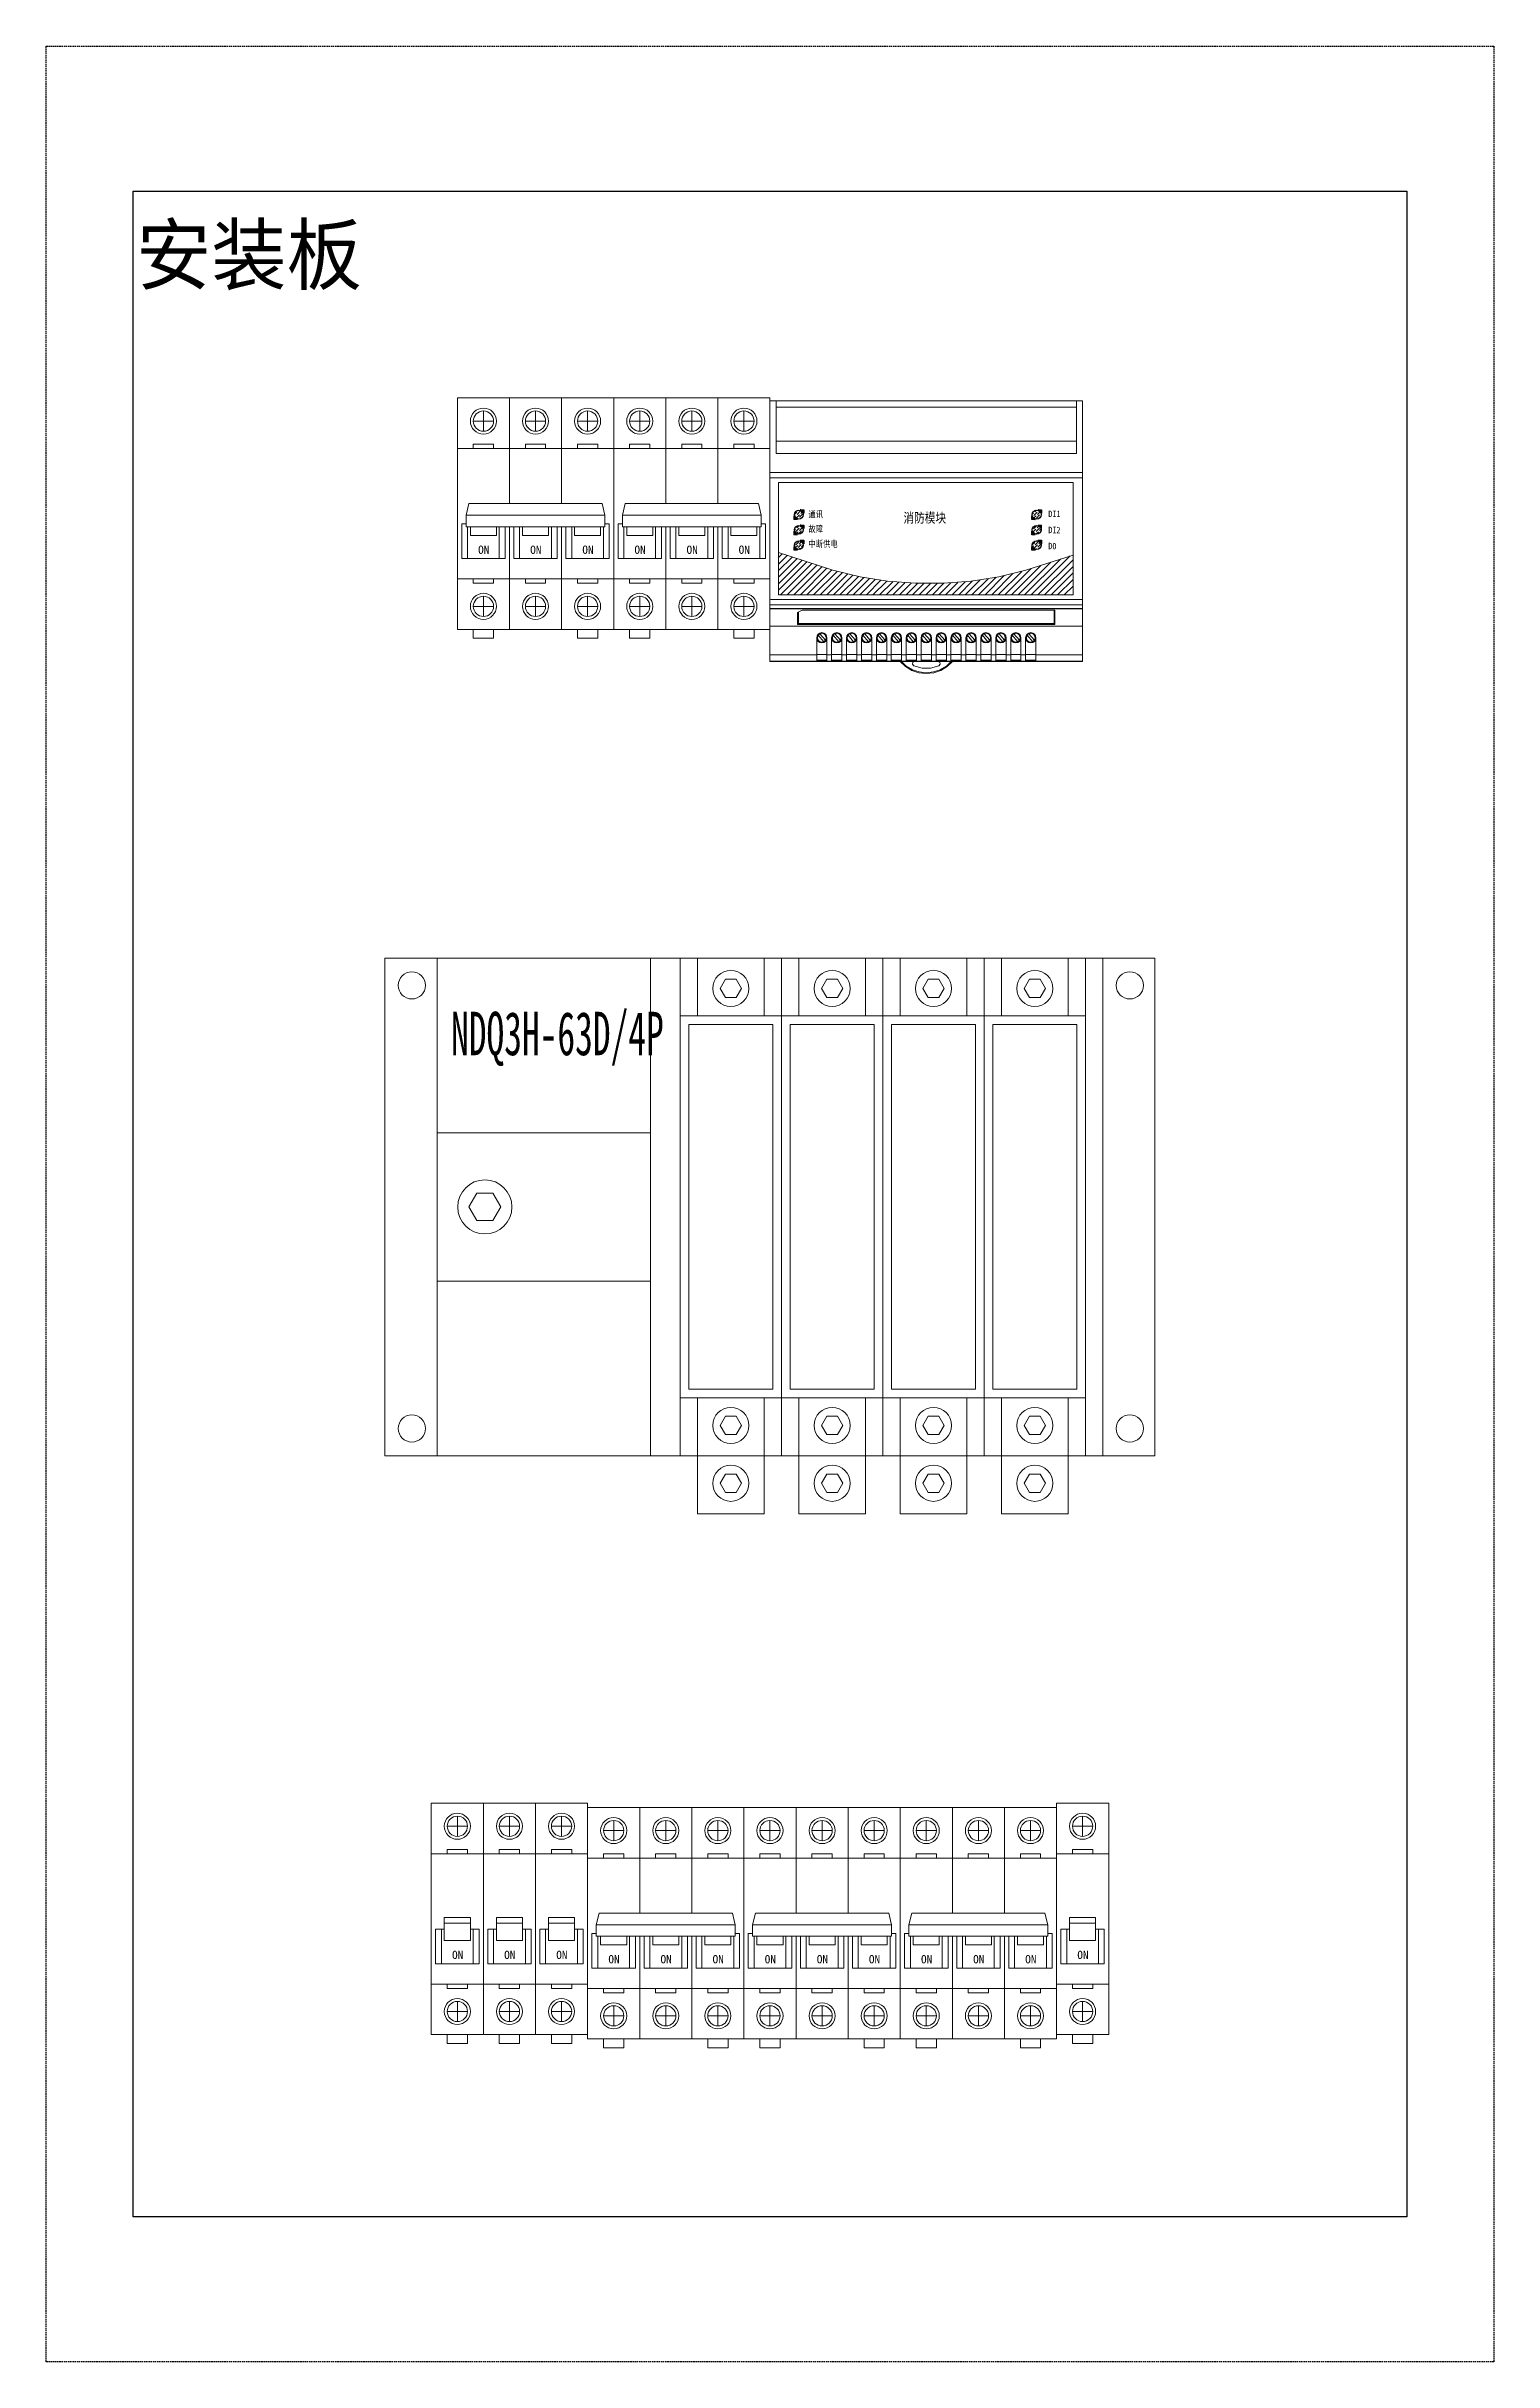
# Model space of a CAD drawing. Extents: x 221932 to 222432, y 334524 to 335324.
import ezdxf
from ezdxf.enums import TextEntityAlignment as Align

# ---------------------------------------------------------------- set-up
doc = ezdxf.new("R2010")
doc.units = 0
doc.header["$MEASUREMENT"] = 0
doc.linetypes.add('DASHED', pattern=[0.75, 0.5, -0.25])
doc.layers.add('布置图', color=30, linetype='Continuous')
doc.layers.add('细线', color=7, linetype='Continuous', lineweight=0)
doc.styles.add('-宋体', font='', dxfattribs={"width": 0.7})
doc.styles.add('宋', font='', dxfattribs={"width": 0.7})
doc.styles.add('正常', font='')
doc.styles.get('-宋体').set_extended_font_data('NSimSun')
doc.styles.get('宋').set_extended_font_data('SimSun')
doc.styles.get('正常').set_extended_font_data('FangSong_GB2312')

msp = doc.modelspace()

# ---------------------------------------------------------------- texts
at = {"color": 0}
msp.add_text('安装板', height=20, dxfattribs=at).set_placement((221962.79, 335252.38), align=Align.MIDDLE_LEFT)

# ---------------------------------------------------------------- blocks, each defined once
blk = doc.blocks.new('Manufacturer光辉PartName微型断路器Series3PShellFrameLimitingCurrentRemarkPartTypeMinCurrent1MaxCurrent63Poles3PMinPower0MaxPower0LibType2DelFlgfalseUpdateDate')
at = {"layer": '细线'}
for p, q in [((-21.5, 32), (-14.5, 32)), ((-18, 35.5), (-18, 28.5)), ((-3.5, 32), (3.5, 32)), ((0, 35.5), (0, 28.5)), ((14.5, 32), (21.5, 32)), ((18, 35.5), (18, 28.5)), ((-21.5, -32), (-14.5, -32)), ((-18, -35.5), (-18, -28.5)), ((-3.5, -32), (3.5, -32)), ((0, -35.5), (0, -28.5)), ((14.5, -32), (21.5, -32)), ((18, -35.5), (18, -28.5))]:
    blk.add_line(p, q, dxfattribs=at)
for points in [[(-9, 3.5), (-9, 40), (-27, 40), (-27, -40), (-9, -40), (-9, -4.5)], [(9, 3.5), (9, 40), (-9, 40), (-9, 3.5)], [(9, -4.5), (9, -40), (27, -40), (27, 40), (9, 40), (9, 3.5)], [(-9, 3.5), (-9, 22.5), (-27, 22.5), (-27, -22.5), (-9, -22.5), (-9, -4.5)], [(9, 3.5), (9, 22.5), (-9, 22.5), (-9, 3.5)], [(9, -4.5), (9, -22.5), (27, -22.5), (27, 22.5), (9, 22.5), (9, 3.5)], [(-24, -3.5), (-25.5, -3.5), (-25.5, -15.5), (-10.5, -15.5), (-10.5, -4.5)], [(-23.5, -4.5), (-23.5, -15.5), (-12.5, -15.5), (-12.5, -4.5)], [(-22.5, -4.5), (-22.5, -7.5), (-13.5, -7.5), (-13.5, -4.5)], [(-9, -4.5), (-9, -40), (9, -40), (9, -4.5)], [(-9, -4.5), (-9, -22.5), (9, -22.5), (9, -4.5)], [(-7.5, -4.5), (-7.5, -15.5), (7.5, -15.5), (7.5, -4.5)], [(-5.5, -4.5), (-5.5, -15.5), (5.5, -15.5), (5.5, -4.5)], [(-4.5, -4.5), (-4.5, -7.5), (4.5, -7.5), (4.5, -4.5)], [(10.5, -4.5), (10.5, -15.5), (25.5, -15.5), (25.5, -3.5), (24, -3.5)], [(12.5, -4.5), (12.5, -15.5), (23.5, -15.5), (23.5, -4.5)], [(13.5, -4.5), (13.5, -7.5), (22.5, -7.5), (22.5, -4.5)]]:
    blk.add_lwpolyline(points, dxfattribs=at)
for points in [[(-21.5, 24), (-14.5, 24), (-14.5, 22.5), (-21.5, 22.5)], [(-3.5, 24), (3.5, 24), (3.5, 22.5), (-3.5, 22.5)], [(14.5, 24), (21.5, 24), (21.5, 22.5), (14.5, 22.5)], [(24, -0.5), (-24, -0.5), (-23, 3.5), (23, 3.5)], [(-24, -4.5), (24, -4.5), (24, -0.5), (-24, -0.5)], [(-21.5, -24), (-14.5, -24), (-14.5, -22.5), (-21.5, -22.5)], [(-3.5, -24), (3.5, -24), (3.5, -22.5), (-3.5, -22.5)], [(14.5, -24), (21.5, -24), (21.5, -22.5), (14.5, -22.5)], [(-21.5, -43), (-14.5, -43), (-14.5, -40), (-21.5, -40)], [(14.5, -43), (21.5, -43), (21.5, -40), (14.5, -40)]]:
    blk.add_lwpolyline(points, close=True, dxfattribs=at)
for centre, radius in [((-18, 32), 4.5), ((-18, 32), 3.5), ((0, 32), 4.5), ((0, 32), 3.5), ((18, 32), 4.5), ((18, 32), 3.5), ((-18, -32), 4.5), ((-18, -32), 3.5), ((0, -32), 4.5), ((0, -32), 3.5), ((18, -32), 4.5), ((18, -32), 3.5)]:
    blk.add_circle(centre, radius, dxfattribs=at)
at = {"layer": '细线', "color": 2, "lineweight": 15, "style": '正常'}
for p in [(-19.83, -13.86), (-1.83, -13.86), (16.17, -13.86)]:
    blk.add_text('ON', height=2.851, dxfattribs=at).set_placement(p)
blk = doc.blocks.new('Manufacturer光辉PartName电源监控Series宽度108ShellFrameLimitingCurrentRemarkPartTypeMinCurrent0MaxCurrent0PolesMinPower0MaxPower0LibType2DelFlgfalseUpdateDate')
at = {"lineweight": 0, "transparency": 33554687}
h = blk.add_hatch(color=0, dxfattribs=at)
h.dxf.hatch_style = 2
h.paths.add_polyline_path([(-45.71, 5.07), (-45.71, 5.02), (-45.64, 5.02)])
h = blk.add_hatch(color=0, dxfattribs=at)
h.dxf.hatch_style = 2
h.paths.add_polyline_path([(-45.71, 4.93), (-45.71, 4.88), (-45.58, 4.88)])
h = blk.add_hatch(color=0, dxfattribs=at)
h.dxf.hatch_style = 2
h.paths.add_polyline_path([(-45.71, 4.93), (-45.6, 4.93), (-45.58, 4.88)])
h = blk.add_hatch(color=0, dxfattribs=at)
h.dxf.hatch_style = 2
h.paths.add_polyline_path([(-45.71, 4.88), (-45.58, 4.88), (-45.55, 4.83)])
h = blk.add_hatch(color=0, dxfattribs=at)
h.dxf.hatch_style = 2
h.paths.add_polyline_path([(-45.71, 4.83), (-45.55, 4.83), (-45.52, 4.79)])
h = blk.add_hatch(color=0, dxfattribs=at)
h.dxf.hatch_style = 2
h.paths.add_polyline_path([(-45.71, 4.79), (-45.52, 4.79), (-45.5, 4.74)])
h = blk.add_hatch(color=0, dxfattribs=at)
h.dxf.hatch_style = 2
h.paths.add_polyline_path([(-45.71, 4.74), (-45.71, 4.69), (-45.46, 4.69)])
h = blk.add_hatch(color=0, dxfattribs=at)
h.dxf.hatch_style = 2
h.paths.add_polyline_path([(-45.71, 4.74), (-45.5, 4.74), (-45.46, 4.69)])
h = blk.add_hatch(color=0, dxfattribs=at)
h.dxf.hatch_style = 2
h.paths.add_polyline_path([(-45.71, 4.69), (-45.46, 4.69), (-45.43, 4.65)])
h = blk.add_hatch(color=0, dxfattribs=at)
h.dxf.hatch_style = 2
h.paths.add_polyline_path([(-45.71, 4.65), (-45.43, 4.65), (-45.4, 4.6)])
h = blk.add_hatch(color=0, dxfattribs=at)
h.dxf.hatch_style = 2
h.paths.add_polyline_path([(-45.71, 4.6), (-45.4, 4.6), (-45.36, 4.56)])
h = blk.add_hatch(color=0, dxfattribs=at)
h.dxf.hatch_style = 2
h.paths.add_polyline_path([(-45.71, 4.56), (-45.36, 4.56), (-45.33, 4.52)])
h = blk.add_hatch(color=0, dxfattribs=at)
h.dxf.hatch_style = 2
h.paths.add_polyline_path([(-45.71, 4.52), (-45.33, 4.52), (-45.29, 4.48)])
h = blk.add_hatch(color=0, dxfattribs=at)
h.dxf.hatch_style = 2
h.paths.add_polyline_path([(-45.71, 4.48), (-45.71, 4.44), (-45.25, 4.44)])
h = blk.add_hatch(color=0, dxfattribs=at)
h.dxf.hatch_style = 2
h.paths.add_polyline_path([(-45.71, 4.48), (-45.29, 4.48), (-45.25, 4.44)])
h = blk.add_hatch(color=0, dxfattribs=at)
h.dxf.hatch_style = 2
h.paths.add_polyline_path([(-45.71, 4.44), (-45.71, 4.4), (-45.2, 4.4)])
h = blk.add_hatch(color=0, dxfattribs=at)
h.dxf.hatch_style = 2
h.paths.add_polyline_path([(-45.71, 4.44), (-45.25, 4.44), (-45.2, 4.4)])
h = blk.add_hatch(color=0, dxfattribs=at)
h.dxf.hatch_style = 2
h.paths.add_polyline_path([(-45.71, 4.4), (-45.71, 4.36), (-45.17, 4.36)])
h = blk.add_hatch(color=0, dxfattribs=at)
h.dxf.hatch_style = 2
h.paths.add_polyline_path([(-45.71, 4.4), (-45.2, 4.4), (-45.17, 4.36)])
h = blk.add_hatch(color=0, dxfattribs=at)
h.dxf.hatch_style = 2
h.paths.add_polyline_path([(-45.71, 4.36), (-45.71, 4.32), (-45.12, 4.32)])
h = blk.add_hatch(color=0, dxfattribs=at)
h.dxf.hatch_style = 2
h.paths.add_polyline_path([(-45.71, 4.36), (-45.17, 4.36), (-45.12, 4.32)])
h = blk.add_hatch(color=0, dxfattribs=at)
h.dxf.hatch_style = 2
h.paths.add_polyline_path([(-45.71, 4.32), (-45.71, 4.29), (-45.07, 4.29)])
h = blk.add_hatch(color=0, dxfattribs=at)
h.dxf.hatch_style = 2
h.paths.add_polyline_path([(-45.71, 4.32), (-45.12, 4.32), (-45.07, 4.29)])
h = blk.add_hatch(color=0, dxfattribs=at)
h.dxf.hatch_style = 2
h.paths.add_polyline_path([(-45.71, 4.29), (-45.71, 4.25), (-45.02, 4.25)])
h = blk.add_hatch(color=0, dxfattribs=at)
h.dxf.hatch_style = 2
h.paths.add_polyline_path([(-45.71, 4.29), (-45.07, 4.29), (-45.02, 4.25)])
h = blk.add_hatch(color=0, dxfattribs=at)
h.dxf.hatch_style = 2
h.paths.add_polyline_path([(-45.71, 4.25), (-45.71, 4.22), (-44.98, 4.22)])
h = blk.add_hatch(color=0, dxfattribs=at)
h.dxf.hatch_style = 2
h.paths.add_polyline_path([(-45.71, 4.25), (-45.02, 4.25), (-44.98, 4.22)])
h = blk.add_hatch(color=0, dxfattribs=at)
h.dxf.hatch_style = 2
h.paths.add_polyline_path([(-45.71, 4.22), (-44.98, 4.22), (-44.92, 4.19)])
h = blk.add_hatch(color=0, dxfattribs=at)
h.dxf.hatch_style = 2
h.paths.add_polyline_path([(-45.71, 4.19), (-44.92, 4.19), (-44.88, 4.16)])
h = blk.add_hatch(color=0, dxfattribs=at)
h.dxf.hatch_style = 2
h.paths.add_polyline_path([(-45.71, 4.16), (-44.88, 4.16), (-44.83, 4.14)])
h = blk.add_hatch(color=0, dxfattribs=at)
h.dxf.hatch_style = 2
h.paths.add_polyline_path([(-45.71, 4.14), (-44.83, 4.14), (-44.77, 4.11)])
h = blk.add_hatch(color=0, dxfattribs=at)
h.dxf.hatch_style = 2
h.paths.add_polyline_path([(-45.71, 4.11), (-44.77, 4.11), (-44.72, 4.08)])
h = blk.add_hatch(color=0, dxfattribs=at)
h.dxf.hatch_style = 2
h.paths.add_polyline_path([(-45.71, 4.08), (-44.72, 4.08), (-44.66, 4.07)])
h = blk.add_hatch(color=0, dxfattribs=at)
h.dxf.hatch_style = 2
h.paths.add_polyline_path([(-45.71, 4.07), (-44.66, 4.07), (-44.61, 4.04)])
h = blk.add_hatch(color=0, dxfattribs=at)
h.dxf.hatch_style = 2
h.paths.add_polyline_path([(-45.71, 4.04), (-44.61, 4.04), (-44.56, 4.02)])
h = blk.add_hatch(color=0, dxfattribs=at)
h.dxf.hatch_style = 2
h.paths.add_polyline_path([(-45.71, 4.02), (-44.56, 4.02), (-44.5, 4)])
h = blk.add_hatch(color=0, dxfattribs=at)
h.dxf.hatch_style = 2
h.paths.add_polyline_path([(-43.55, 7.37), (-43.5, 7.35), (-42.35, 7.35)])
h = blk.add_hatch(color=0, dxfattribs=at)
h.dxf.hatch_style = 2
h.paths.add_polyline_path([(-43.55, 2.1), (-43.5, 2.08), (-42.35, 2.08)])
h = blk.add_hatch(color=0, dxfattribs=at)
h.dxf.hatch_style = 2
h.paths.add_polyline_path([(-43.5, 7.35), (-43.45, 7.33), (-42.35, 7.33)])
h = blk.add_hatch(color=0, dxfattribs=at)
h.dxf.hatch_style = 2
h.paths.add_polyline_path([(-43.5, 2.08), (-43.45, 2.06), (-42.35, 2.06)])
h = blk.add_hatch(color=0, dxfattribs=at)
h.dxf.hatch_style = 2
h.paths.add_polyline_path([(-43.45, 7.33), (-43.39, 7.32), (-42.35, 7.32)])
h = blk.add_hatch(color=0, dxfattribs=at)
h.dxf.hatch_style = 2
h.paths.add_polyline_path([(-43.45, 2.06), (-43.39, 2.05), (-42.35, 2.05)])
h = blk.add_hatch(color=0, dxfattribs=at)
h.dxf.hatch_style = 2
h.paths.add_polyline_path([(-43.39, 7.32), (-43.34, 7.29), (-42.35, 7.29)])
h = blk.add_hatch(color=0, dxfattribs=at)
h.dxf.hatch_style = 2
h.paths.add_polyline_path([(-43.39, 2.05), (-43.34, 2.02), (-42.35, 2.02)])
h = blk.add_hatch(color=0, dxfattribs=at)
h.dxf.hatch_style = 2
h.paths.add_polyline_path([(-43.34, 7.29), (-43.29, 7.26), (-42.35, 7.26)])
h = blk.add_hatch(color=0, dxfattribs=at)
h.dxf.hatch_style = 2
h.paths.add_polyline_path([(-43.34, 2.02), (-43.29, 1.99), (-42.35, 1.99)])
h = blk.add_hatch(color=0, dxfattribs=at)
h.dxf.hatch_style = 2
h.paths.add_polyline_path([(-43.29, 7.26), (-43.23, 7.24), (-42.35, 7.24)])
h = blk.add_hatch(color=0, dxfattribs=at)
h.dxf.hatch_style = 2
h.paths.add_polyline_path([(-43.29, 1.99), (-43.23, 1.97), (-42.35, 1.97)])
h = blk.add_hatch(color=0, dxfattribs=at)
h.dxf.hatch_style = 2
h.paths.add_polyline_path([(-43.23, 7.24), (-43.18, 7.22), (-42.35, 7.22)])
h = blk.add_hatch(color=0, dxfattribs=at)
h.dxf.hatch_style = 2
h.paths.add_polyline_path([(-43.23, 1.97), (-43.18, 1.95), (-42.35, 1.95)])
h = blk.add_hatch(color=0, dxfattribs=at)
h.dxf.hatch_style = 2
h.paths.add_polyline_path([(-43.18, 7.22), (-43.13, 7.18), (-42.35, 7.18)])
h = blk.add_hatch(color=0, dxfattribs=at)
h.dxf.hatch_style = 2
h.paths.add_polyline_path([(-43.18, 7.22), (-42.35, 7.22), (-42.35, 7.18)])
h = blk.add_hatch(color=0, dxfattribs=at)
h.dxf.hatch_style = 2
h.paths.add_polyline_path([(-43.18, 1.95), (-43.13, 1.91), (-42.35, 1.91)])
h = blk.add_hatch(color=0, dxfattribs=at)
h.dxf.hatch_style = 2
h.paths.add_polyline_path([(-43.18, 1.95), (-42.35, 1.95), (-42.35, 1.91)])
h = blk.add_hatch(color=0, dxfattribs=at)
h.dxf.hatch_style = 2
h.paths.add_polyline_path([(-43.13, 7.18), (-43.08, 7.16), (-42.35, 7.16)])
h = blk.add_hatch(color=0, dxfattribs=at)
h.dxf.hatch_style = 2
h.paths.add_polyline_path([(-43.13, 1.91), (-43.08, 1.89), (-42.35, 1.89)])
h = blk.add_hatch(color=0, dxfattribs=at)
h.dxf.hatch_style = 2
h.paths.add_polyline_path([(-43.08, 7.16), (-43.04, 7.12), (-42.35, 7.12)])
h = blk.add_hatch(color=0, dxfattribs=at)
h.dxf.hatch_style = 2
h.paths.add_polyline_path([(-43.08, 7.16), (-42.35, 7.16), (-42.35, 7.12)])
h = blk.add_hatch(color=0, dxfattribs=at)
h.dxf.hatch_style = 2
h.paths.add_polyline_path([(-43.08, 1.89), (-43.04, 1.85), (-42.35, 1.85)])
h = blk.add_hatch(color=0, dxfattribs=at)
h.dxf.hatch_style = 2
h.paths.add_polyline_path([(-43.08, 1.89), (-42.35, 1.89), (-42.35, 1.85)])
h = blk.add_hatch(color=0, dxfattribs=at)
h.dxf.hatch_style = 2
h.paths.add_polyline_path([(-43.04, 7.12), (-42.98, 7.08), (-42.35, 7.08)])
h = blk.add_hatch(color=0, dxfattribs=at)
h.dxf.hatch_style = 2
h.paths.add_polyline_path([(-43.04, 7.12), (-42.35, 7.12), (-42.35, 7.08)])
h = blk.add_hatch(color=0, dxfattribs=at)
h.dxf.hatch_style = 2
h.paths.add_polyline_path([(-43.04, 1.85), (-42.98, 1.81), (-42.35, 1.81)])
h = blk.add_hatch(color=0, dxfattribs=at)
h.dxf.hatch_style = 2
h.paths.add_polyline_path([(-43.04, 1.85), (-42.35, 1.85), (-42.35, 1.81)])
h = blk.add_hatch(color=0, dxfattribs=at)
h.dxf.hatch_style = 2
h.paths.add_polyline_path([(-42.98, 7.08), (-42.94, 7.05), (-42.35, 7.05)])
h = blk.add_hatch(color=0, dxfattribs=at)
h.dxf.hatch_style = 2
h.paths.add_polyline_path([(-42.98, 7.08), (-42.35, 7.08), (-42.35, 7.05)])
h = blk.add_hatch(color=0, dxfattribs=at)
h.dxf.hatch_style = 2
h.paths.add_polyline_path([(-42.98, 1.81), (-42.94, 1.78), (-42.35, 1.78)])
h = blk.add_hatch(color=0, dxfattribs=at)
h.dxf.hatch_style = 2
h.paths.add_polyline_path([(-42.98, 1.81), (-42.35, 1.81), (-42.35, 1.78)])
h = blk.add_hatch(color=0, dxfattribs=at)
h.dxf.hatch_style = 2
h.paths.add_polyline_path([(-42.94, 7.05), (-42.89, 7.01), (-42.35, 7.01)])
h = blk.add_hatch(color=0, dxfattribs=at)
h.dxf.hatch_style = 2
h.paths.add_polyline_path([(-42.94, 7.05), (-42.35, 7.05), (-42.35, 7.01)])
h = blk.add_hatch(color=0, dxfattribs=at)
h.dxf.hatch_style = 2
h.paths.add_polyline_path([(-42.94, 1.78), (-42.89, 1.74), (-42.35, 1.74)])
h = blk.add_hatch(color=0, dxfattribs=at)
h.dxf.hatch_style = 2
h.paths.add_polyline_path([(-42.94, 1.78), (-42.35, 1.78), (-42.35, 1.74)])
h = blk.add_hatch(color=0, dxfattribs=at)
h.dxf.hatch_style = 2
h.paths.add_polyline_path([(-42.89, 7.01), (-42.85, 6.98), (-42.35, 6.98)])
h = blk.add_hatch(color=0, dxfattribs=at)
h.dxf.hatch_style = 2
h.paths.add_polyline_path([(-42.89, 7.01), (-42.35, 7.01), (-42.35, 6.98)])
h = blk.add_hatch(color=0, dxfattribs=at)
h.dxf.hatch_style = 2
h.paths.add_polyline_path([(-42.85, 6.98), (-42.81, 6.94), (-42.35, 6.94)])
h = blk.add_hatch(color=0, dxfattribs=at)
h.dxf.hatch_style = 2
h.paths.add_polyline_path([(-42.85, 6.98), (-42.35, 6.98), (-42.35, 6.94)])
h = blk.add_hatch(color=0, dxfattribs=at)
h.dxf.hatch_style = 2
h.paths.add_polyline_path([(-42.85, 1.71), (-42.81, 1.67), (-42.35, 1.67)])
h = blk.add_hatch(color=0, dxfattribs=at)
h.dxf.hatch_style = 2
h.paths.add_polyline_path([(-42.85, 1.71), (-42.35, 1.71), (-42.35, 1.67)])
h = blk.add_hatch(color=0, dxfattribs=at)
h.dxf.hatch_style = 2
h.paths.add_polyline_path([(-42.81, 6.94), (-42.77, 6.9), (-42.35, 6.9)])
h = blk.add_hatch(color=0, dxfattribs=at)
h.dxf.hatch_style = 2
h.paths.add_polyline_path([(-42.81, 6.94), (-42.35, 6.94), (-42.35, 6.9)])
h = blk.add_hatch(color=0, dxfattribs=at)
h.dxf.hatch_style = 2
h.paths.add_polyline_path([(-42.81, 1.67), (-42.77, 1.63), (-42.35, 1.63)])
h = blk.add_hatch(color=0, dxfattribs=at)
h.dxf.hatch_style = 2
h.paths.add_polyline_path([(-42.81, 1.67), (-42.35, 1.67), (-42.35, 1.63)])
h = blk.add_hatch(color=0, dxfattribs=at)
h.dxf.hatch_style = 2
h.paths.add_polyline_path([(-42.77, 6.9), (-42.73, 6.86), (-42.35, 6.86)])
h = blk.add_hatch(color=0, dxfattribs=at)
h.dxf.hatch_style = 2
h.paths.add_polyline_path([(-42.77, 6.9), (-42.35, 6.9), (-42.35, 6.86)])
h = blk.add_hatch(color=0, dxfattribs=at)
h.dxf.hatch_style = 2
h.paths.add_polyline_path([(-42.77, 1.63), (-42.73, 1.59), (-42.35, 1.59)])
h = blk.add_hatch(color=0, dxfattribs=at)
h.dxf.hatch_style = 2
h.paths.add_polyline_path([(-42.77, 1.63), (-42.35, 1.63), (-42.35, 1.59)])
h = blk.add_hatch(color=0, dxfattribs=at)
h.dxf.hatch_style = 2
h.paths.add_polyline_path([(-42.73, 6.86), (-42.7, 6.82), (-42.35, 6.82)])
h = blk.add_hatch(color=0, dxfattribs=at)
h.dxf.hatch_style = 2
h.paths.add_polyline_path([(-42.73, 1.59), (-42.7, 1.55), (-42.35, 1.55)])
h = blk.add_hatch(color=0, dxfattribs=at)
h.dxf.hatch_style = 2
h.paths.add_polyline_path([(-42.7, 6.82), (-42.66, 6.77), (-42.35, 6.77)])
h = blk.add_hatch(color=0, dxfattribs=at)
h.dxf.hatch_style = 2
h.paths.add_polyline_path([(-42.7, 1.55), (-42.66, 1.5), (-42.35, 1.5)])
h = blk.add_hatch(color=0, dxfattribs=at)
h.dxf.hatch_style = 2
h.paths.add_polyline_path([(-42.66, 6.77), (-42.62, 6.73), (-42.35, 6.73)])
h = blk.add_hatch(color=0, dxfattribs=at)
h.dxf.hatch_style = 2
h.paths.add_polyline_path([(-42.66, 1.5), (-42.62, 1.46), (-42.35, 1.46)])
h = blk.add_hatch(color=0, dxfattribs=at)
h.dxf.hatch_style = 2
h.paths.add_polyline_path([(-42.62, 6.73), (-42.59, 6.68), (-42.35, 6.68)])
h = blk.add_hatch(color=0, dxfattribs=at)
h.dxf.hatch_style = 2
h.paths.add_polyline_path([(-42.62, 1.46), (-42.59, 1.41), (-42.35, 1.41)])
h = blk.add_hatch(color=0, dxfattribs=at)
h.dxf.hatch_style = 2
h.paths.add_polyline_path([(-42.59, 6.68), (-42.56, 6.64), (-42.35, 6.64)])
h = blk.add_hatch(color=0, dxfattribs=at)
h.dxf.hatch_style = 2
h.paths.add_polyline_path([(-42.59, 1.41), (-42.56, 1.37), (-42.35, 1.37)])
h = blk.add_hatch(color=0, dxfattribs=at)
h.dxf.hatch_style = 2
h.paths.add_polyline_path([(-42.56, 6.64), (-42.53, 6.59), (-42.35, 6.59)])
h = blk.add_hatch(color=0, dxfattribs=at)
h.dxf.hatch_style = 2
h.paths.add_polyline_path([(-42.56, 1.37), (-42.53, 1.32), (-42.35, 1.32)])
h = blk.add_hatch(color=0, dxfattribs=at)
h.dxf.hatch_style = 2
h.paths.add_polyline_path([(-42.53, 6.59), (-42.51, 6.54), (-42.35, 6.54)])
h = blk.add_hatch(color=0, dxfattribs=at)
h.dxf.hatch_style = 2
h.paths.add_polyline_path([(-42.53, 6.59), (-42.35, 6.59), (-42.35, 6.54)])
h = blk.add_hatch(color=0, dxfattribs=at)
h.dxf.hatch_style = 2
h.paths.add_polyline_path([(-42.53, 1.32), (-42.51, 1.27), (-42.35, 1.27)])
h = blk.add_hatch(color=0, dxfattribs=at)
h.dxf.hatch_style = 2
h.paths.add_polyline_path([(-42.53, 1.32), (-42.35, 1.32), (-42.35, 1.27)])
h = blk.add_hatch(color=0, dxfattribs=at)
h.dxf.hatch_style = 2
h.paths.add_polyline_path([(-42.51, 6.54), (-42.48, 6.49), (-42.35, 6.49)])
h = blk.add_hatch(color=0, dxfattribs=at)
h.dxf.hatch_style = 2
h.paths.add_polyline_path([(-42.51, 1.27), (-42.48, 1.22), (-42.35, 1.22)])
h = blk.add_hatch(color=0, dxfattribs=at)
h.dxf.hatch_style = 2
h.paths.add_polyline_path([(-42.48, 6.49), (-42.45, 6.45), (-42.35, 6.45)])
h = blk.add_hatch(color=0, dxfattribs=at)
h.dxf.hatch_style = 2
h.paths.add_polyline_path([(-42.48, 1.22), (-42.45, 1.18), (-42.35, 1.18)])
h = blk.add_hatch(color=0, dxfattribs=at)
h.dxf.hatch_style = 2
h.paths.add_polyline_path([(-42.45, 6.45), (-42.44, 6.4), (-42.35, 6.4)])
h = blk.add_hatch(color=0, dxfattribs=at)
h.dxf.hatch_style = 2
h.paths.add_polyline_path([(-42.45, 6.45), (-42.35, 6.45), (-42.35, 6.4)])
h = blk.add_hatch(color=0, dxfattribs=at)
h.dxf.hatch_style = 2
h.paths.add_polyline_path([(-42.45, 1.18), (-42.44, 1.13), (-42.35, 1.13)])
h = blk.add_hatch(color=0, dxfattribs=at)
h.dxf.hatch_style = 2
h.paths.add_polyline_path([(-42.45, 1.18), (-42.35, 1.18), (-42.35, 1.13)])
h = blk.add_hatch(color=0, dxfattribs=at)
h.dxf.hatch_style = 2
h.paths.add_polyline_path([(-42.44, 6.4), (-42.41, 6.35), (-42.35, 6.35)])
h = blk.add_hatch(color=0, dxfattribs=at)
h.dxf.hatch_style = 2
h.paths.add_polyline_path([(-42.44, 1.13), (-42.41, 1.08), (-42.35, 1.08)])
h = blk.add_hatch(color=0, dxfattribs=at)
h.dxf.hatch_style = 2
h.paths.add_polyline_path([(36.44, 5.07), (36.44, 5.02), (36.51, 5.02)])
h = blk.add_hatch(color=0, dxfattribs=at)
h.dxf.hatch_style = 2
h.paths.add_polyline_path([(36.44, 5.07), (36.49, 5.07), (36.51, 5.02)])
h = blk.add_hatch(color=0, dxfattribs=at)
h.dxf.hatch_style = 2
h.paths.add_polyline_path([(36.44, 4.98), (36.52, 4.98), (36.55, 4.93)])
h = blk.add_hatch(color=0, dxfattribs=at)
h.dxf.hatch_style = 2
h.paths.add_polyline_path([(36.44, 4.93), (36.44, 4.88), (36.57, 4.88)])
h = blk.add_hatch(color=0, dxfattribs=at)
h.dxf.hatch_style = 2
h.paths.add_polyline_path([(36.44, 4.93), (36.55, 4.93), (36.57, 4.88)])
h = blk.add_hatch(color=0, dxfattribs=at)
h.dxf.hatch_style = 2
h.paths.add_polyline_path([(36.44, 4.88), (36.57, 4.88), (36.6, 4.83)])
h = blk.add_hatch(color=0, dxfattribs=at)
h.dxf.hatch_style = 2
h.paths.add_polyline_path([(36.44, 4.83), (36.6, 4.83), (36.62, 4.79)])
h = blk.add_hatch(color=0, dxfattribs=at)
h.dxf.hatch_style = 2
h.paths.add_polyline_path([(36.44, 4.79), (36.62, 4.79), (36.65, 4.74)])
h = blk.add_hatch(color=0, dxfattribs=at)
h.dxf.hatch_style = 2
h.paths.add_polyline_path([(36.44, 4.74), (36.44, 4.69), (36.69, 4.69)])
h = blk.add_hatch(color=0, dxfattribs=at)
h.dxf.hatch_style = 2
h.paths.add_polyline_path([(36.44, 4.74), (36.65, 4.74), (36.69, 4.69)])
h = blk.add_hatch(color=0, dxfattribs=at)
h.dxf.hatch_style = 2
h.paths.add_polyline_path([(36.44, 4.69), (36.69, 4.69), (36.71, 4.65)])
h = blk.add_hatch(color=0, dxfattribs=at)
h.dxf.hatch_style = 2
h.paths.add_polyline_path([(36.44, 4.65), (36.71, 4.65), (36.75, 4.6)])
h = blk.add_hatch(color=0, dxfattribs=at)
h.dxf.hatch_style = 2
h.paths.add_polyline_path([(36.44, 4.6), (36.75, 4.6), (36.78, 4.56)])
h = blk.add_hatch(color=0, dxfattribs=at)
h.dxf.hatch_style = 2
h.paths.add_polyline_path([(36.44, 4.56), (36.78, 4.56), (36.82, 4.52)])
h = blk.add_hatch(color=0, dxfattribs=at)
h.dxf.hatch_style = 2
h.paths.add_polyline_path([(36.44, 4.52), (36.82, 4.52), (36.86, 4.48)])
h = blk.add_hatch(color=0, dxfattribs=at)
h.dxf.hatch_style = 2
h.paths.add_polyline_path([(36.44, 4.48), (36.44, 4.44), (36.9, 4.44)])
h = blk.add_hatch(color=0, dxfattribs=at)
h.dxf.hatch_style = 2
h.paths.add_polyline_path([(36.44, 4.48), (36.86, 4.48), (36.9, 4.44)])
h = blk.add_hatch(color=0, dxfattribs=at)
h.dxf.hatch_style = 2
h.paths.add_polyline_path([(36.44, 4.44), (36.44, 4.4), (36.95, 4.4)])
h = blk.add_hatch(color=0, dxfattribs=at)
h.dxf.hatch_style = 2
h.paths.add_polyline_path([(36.44, 4.44), (36.9, 4.44), (36.95, 4.4)])
h = blk.add_hatch(color=0, dxfattribs=at)
h.dxf.hatch_style = 2
h.paths.add_polyline_path([(36.44, 4.4), (36.44, 4.36), (36.99, 4.36)])
h = blk.add_hatch(color=0, dxfattribs=at)
h.dxf.hatch_style = 2
h.paths.add_polyline_path([(36.44, 4.4), (36.95, 4.4), (36.99, 4.36)])
h = blk.add_hatch(color=0, dxfattribs=at)
h.dxf.hatch_style = 2
h.paths.add_polyline_path([(36.44, 4.36), (36.44, 4.32), (37.03, 4.32)])
h = blk.add_hatch(color=0, dxfattribs=at)
h.dxf.hatch_style = 2
h.paths.add_polyline_path([(36.44, 4.36), (36.99, 4.36), (37.03, 4.32)])
h = blk.add_hatch(color=0, dxfattribs=at)
h.dxf.hatch_style = 2
h.paths.add_polyline_path([(36.44, 4.32), (36.44, 4.29), (37.08, 4.29)])
h = blk.add_hatch(color=0, dxfattribs=at)
h.dxf.hatch_style = 2
h.paths.add_polyline_path([(36.44, 4.32), (37.03, 4.32), (37.08, 4.29)])
h = blk.add_hatch(color=0, dxfattribs=at)
h.dxf.hatch_style = 2
h.paths.add_polyline_path([(36.44, 4.29), (36.44, 4.25), (37.12, 4.25)])
h = blk.add_hatch(color=0, dxfattribs=at)
h.dxf.hatch_style = 2
h.paths.add_polyline_path([(36.44, 4.29), (37.08, 4.29), (37.12, 4.25)])
h = blk.add_hatch(color=0, dxfattribs=at)
h.dxf.hatch_style = 2
h.paths.add_polyline_path([(36.44, 4.25), (36.44, 4.22), (37.17, 4.22)])
h = blk.add_hatch(color=0, dxfattribs=at)
h.dxf.hatch_style = 2
h.paths.add_polyline_path([(36.44, 4.25), (37.12, 4.25), (37.17, 4.22)])
h = blk.add_hatch(color=0, dxfattribs=at)
h.dxf.hatch_style = 2
h.paths.add_polyline_path([(36.44, 4.22), (37.17, 4.22), (37.22, 4.19)])
h = blk.add_hatch(color=0, dxfattribs=at)
h.dxf.hatch_style = 2
h.paths.add_polyline_path([(36.44, 4.19), (37.22, 4.19), (37.28, 4.16)])
h = blk.add_hatch(color=0, dxfattribs=at)
h.dxf.hatch_style = 2
h.paths.add_polyline_path([(36.44, 4.16), (37.28, 4.16), (37.32, 4.14)])
h = blk.add_hatch(color=0, dxfattribs=at)
h.dxf.hatch_style = 2
h.paths.add_polyline_path([(36.44, 4.14), (37.32, 4.14), (37.37, 4.11)])
h = blk.add_hatch(color=0, dxfattribs=at)
h.dxf.hatch_style = 2
h.paths.add_polyline_path([(36.44, 4.11), (37.37, 4.11), (37.43, 4.08)])
h = blk.add_hatch(color=0, dxfattribs=at)
h.dxf.hatch_style = 2
h.paths.add_polyline_path([(36.44, 4.08), (37.43, 4.08), (37.48, 4.07)])
h = blk.add_hatch(color=0, dxfattribs=at)
h.dxf.hatch_style = 2
h.paths.add_polyline_path([(36.44, 4.07), (37.48, 4.07), (37.54, 4.04)])
h = blk.add_hatch(color=0, dxfattribs=at)
h.dxf.hatch_style = 2
h.paths.add_polyline_path([(36.44, 4.04), (37.54, 4.04), (37.59, 4.02)])
h = blk.add_hatch(color=0, dxfattribs=at)
h.dxf.hatch_style = 2
h.paths.add_polyline_path([(36.44, 4.02), (37.59, 4.02), (37.65, 4)])
h = blk.add_hatch(color=0, dxfattribs=at)
h.dxf.hatch_style = 2
h.paths.add_polyline_path([(38.59, 7.37), (38.65, 7.35), (39.8, 7.35)])
h = blk.add_hatch(color=0, dxfattribs=at)
h.dxf.hatch_style = 2
h.paths.add_polyline_path([(38.59, 2.1), (38.65, 2.08), (39.8, 2.08)])
h = blk.add_hatch(color=0, dxfattribs=at)
h.dxf.hatch_style = 2
h.paths.add_polyline_path([(38.65, 7.35), (38.7, 7.33), (39.8, 7.33)])
h = blk.add_hatch(color=0, dxfattribs=at)
h.dxf.hatch_style = 2
h.paths.add_polyline_path([(38.65, 2.08), (38.7, 2.06), (39.8, 2.06)])
h = blk.add_hatch(color=0, dxfattribs=at)
h.dxf.hatch_style = 2
h.paths.add_polyline_path([(38.7, 7.33), (38.75, 7.32), (39.8, 7.32)])
h = blk.add_hatch(color=0, dxfattribs=at)
h.dxf.hatch_style = 2
h.paths.add_polyline_path([(38.7, 2.06), (38.75, 2.05), (39.8, 2.05)])
h = blk.add_hatch(color=0, dxfattribs=at)
h.dxf.hatch_style = 2
h.paths.add_polyline_path([(38.75, 7.32), (38.81, 7.29), (39.8, 7.29)])
h = blk.add_hatch(color=0, dxfattribs=at)
h.dxf.hatch_style = 2
h.paths.add_polyline_path([(38.75, 2.05), (38.81, 2.02), (39.8, 2.02)])
h = blk.add_hatch(color=0, dxfattribs=at)
h.dxf.hatch_style = 2
h.paths.add_polyline_path([(38.81, 7.29), (38.86, 7.26), (39.8, 7.26)])
h = blk.add_hatch(color=0, dxfattribs=at)
h.dxf.hatch_style = 2
h.paths.add_polyline_path([(38.81, 2.02), (38.86, 1.99), (39.8, 1.99)])
h = blk.add_hatch(color=0, dxfattribs=at)
h.dxf.hatch_style = 2
h.paths.add_polyline_path([(38.86, 7.26), (38.91, 7.24), (39.8, 7.24)])
h = blk.add_hatch(color=0, dxfattribs=at)
h.dxf.hatch_style = 2
h.paths.add_polyline_path([(38.86, 1.99), (38.91, 1.97), (39.8, 1.97)])
h = blk.add_hatch(color=0, dxfattribs=at)
h.dxf.hatch_style = 2
h.paths.add_polyline_path([(38.91, 7.24), (38.97, 7.22), (39.8, 7.22)])
h = blk.add_hatch(color=0, dxfattribs=at)
h.dxf.hatch_style = 2
h.paths.add_polyline_path([(38.91, 1.97), (38.97, 1.95), (39.8, 1.95)])
h = blk.add_hatch(color=0, dxfattribs=at)
h.dxf.hatch_style = 2
h.paths.add_polyline_path([(38.97, 7.22), (39.02, 7.18), (39.8, 7.18)])
h = blk.add_hatch(color=0, dxfattribs=at)
h.dxf.hatch_style = 2
h.paths.add_polyline_path([(38.97, 7.22), (39.8, 7.22), (39.8, 7.18)])
h = blk.add_hatch(color=0, dxfattribs=at)
h.dxf.hatch_style = 2
h.paths.add_polyline_path([(38.97, 1.95), (39.02, 1.91), (39.8, 1.91)])
h = blk.add_hatch(color=0, dxfattribs=at)
h.dxf.hatch_style = 2
h.paths.add_polyline_path([(38.97, 1.95), (39.8, 1.95), (39.8, 1.91)])
h = blk.add_hatch(color=0, dxfattribs=at)
h.dxf.hatch_style = 2
h.paths.add_polyline_path([(39.02, 7.18), (39.07, 7.16), (39.8, 7.16)])
h = blk.add_hatch(color=0, dxfattribs=at)
h.dxf.hatch_style = 2
h.paths.add_polyline_path([(39.02, 1.91), (39.07, 1.89), (39.8, 1.89)])
h = blk.add_hatch(color=0, dxfattribs=at)
h.dxf.hatch_style = 2
h.paths.add_polyline_path([(39.07, 7.16), (39.12, 7.12), (39.8, 7.12)])
h = blk.add_hatch(color=0, dxfattribs=at)
h.dxf.hatch_style = 2
h.paths.add_polyline_path([(39.07, 7.16), (39.8, 7.16), (39.8, 7.12)])
h = blk.add_hatch(color=0, dxfattribs=at)
h.dxf.hatch_style = 2
h.paths.add_polyline_path([(39.07, 1.89), (39.12, 1.85), (39.8, 1.85)])
h = blk.add_hatch(color=0, dxfattribs=at)
h.dxf.hatch_style = 2
h.paths.add_polyline_path([(39.07, 1.89), (39.8, 1.89), (39.8, 1.85)])
h = blk.add_hatch(color=0, dxfattribs=at)
h.dxf.hatch_style = 2
h.paths.add_polyline_path([(39.12, 7.12), (39.16, 7.08), (39.8, 7.08)])
h = blk.add_hatch(color=0, dxfattribs=at)
h.dxf.hatch_style = 2
h.paths.add_polyline_path([(39.12, 7.12), (39.8, 7.12), (39.8, 7.08)])
h = blk.add_hatch(color=0, dxfattribs=at)
h.dxf.hatch_style = 2
h.paths.add_polyline_path([(39.12, 1.85), (39.16, 1.81), (39.8, 1.81)])
h = blk.add_hatch(color=0, dxfattribs=at)
h.dxf.hatch_style = 2
h.paths.add_polyline_path([(39.12, 1.85), (39.8, 1.85), (39.8, 1.81)])
h = blk.add_hatch(color=0, dxfattribs=at)
h.dxf.hatch_style = 2
h.paths.add_polyline_path([(39.16, 7.08), (39.21, 7.05), (39.8, 7.05)])
h = blk.add_hatch(color=0, dxfattribs=at)
h.dxf.hatch_style = 2
h.paths.add_polyline_path([(39.16, 7.08), (39.8, 7.08), (39.8, 7.05)])
h = blk.add_hatch(color=0, dxfattribs=at)
h.dxf.hatch_style = 2
h.paths.add_polyline_path([(39.16, 1.81), (39.21, 1.78), (39.8, 1.78)])
h = blk.add_hatch(color=0, dxfattribs=at)
h.dxf.hatch_style = 2
h.paths.add_polyline_path([(39.16, 1.81), (39.8, 1.81), (39.8, 1.78)])
h = blk.add_hatch(color=0, dxfattribs=at)
h.dxf.hatch_style = 2
h.paths.add_polyline_path([(39.21, 7.05), (39.25, 7.01), (39.8, 7.01)])
h = blk.add_hatch(color=0, dxfattribs=at)
h.dxf.hatch_style = 2
h.paths.add_polyline_path([(39.21, 7.05), (39.8, 7.05), (39.8, 7.01)])
h = blk.add_hatch(color=0, dxfattribs=at)
h.dxf.hatch_style = 2
h.paths.add_polyline_path([(39.21, 1.78), (39.25, 1.74), (39.8, 1.74)])
h = blk.add_hatch(color=0, dxfattribs=at)
h.dxf.hatch_style = 2
h.paths.add_polyline_path([(39.21, 1.78), (39.8, 1.78), (39.8, 1.74)])
h = blk.add_hatch(color=0, dxfattribs=at)
h.dxf.hatch_style = 2
h.paths.add_polyline_path([(39.25, 7.01), (39.3, 6.98), (39.8, 6.98)])
h = blk.add_hatch(color=0, dxfattribs=at)
h.dxf.hatch_style = 2
h.paths.add_polyline_path([(39.25, 7.01), (39.8, 7.01), (39.8, 6.98)])
h = blk.add_hatch(color=0, dxfattribs=at)
h.dxf.hatch_style = 2
h.paths.add_polyline_path([(39.25, 1.74), (39.3, 1.71), (39.8, 1.71)])
h = blk.add_hatch(color=0, dxfattribs=at)
h.dxf.hatch_style = 2
h.paths.add_polyline_path([(39.25, 1.74), (39.8, 1.74), (39.8, 1.71)])
h = blk.add_hatch(color=0, dxfattribs=at)
h.dxf.hatch_style = 2
h.paths.add_polyline_path([(39.3, 6.98), (39.34, 6.94), (39.8, 6.94)])
h = blk.add_hatch(color=0, dxfattribs=at)
h.dxf.hatch_style = 2
h.paths.add_polyline_path([(39.3, 6.98), (39.8, 6.98), (39.8, 6.94)])
h = blk.add_hatch(color=0, dxfattribs=at)
h.dxf.hatch_style = 2
h.paths.add_polyline_path([(39.3, 1.71), (39.34, 1.67), (39.8, 1.67)])
h = blk.add_hatch(color=0, dxfattribs=at)
h.dxf.hatch_style = 2
h.paths.add_polyline_path([(39.3, 1.71), (39.8, 1.71), (39.8, 1.67)])
h = blk.add_hatch(color=0, dxfattribs=at)
h.dxf.hatch_style = 2
h.paths.add_polyline_path([(39.34, 6.94), (39.38, 6.9), (39.8, 6.9)])
h = blk.add_hatch(color=0, dxfattribs=at)
h.dxf.hatch_style = 2
h.paths.add_polyline_path([(39.34, 6.94), (39.8, 6.94), (39.8, 6.9)])
h = blk.add_hatch(color=0, dxfattribs=at)
h.dxf.hatch_style = 2
h.paths.add_polyline_path([(39.34, 1.67), (39.38, 1.63), (39.8, 1.63)])
h = blk.add_hatch(color=0, dxfattribs=at)
h.dxf.hatch_style = 2
h.paths.add_polyline_path([(39.34, 1.67), (39.8, 1.67), (39.8, 1.63)])
h = blk.add_hatch(color=0, dxfattribs=at)
h.dxf.hatch_style = 2
h.paths.add_polyline_path([(39.38, 6.9), (39.42, 6.86), (39.8, 6.86)])
h = blk.add_hatch(color=0, dxfattribs=at)
h.dxf.hatch_style = 2
h.paths.add_polyline_path([(39.38, 6.9), (39.8, 6.9), (39.8, 6.86)])
h = blk.add_hatch(color=0, dxfattribs=at)
h.dxf.hatch_style = 2
h.paths.add_polyline_path([(39.38, 1.63), (39.42, 1.59), (39.8, 1.59)])
h = blk.add_hatch(color=0, dxfattribs=at)
h.dxf.hatch_style = 2
h.paths.add_polyline_path([(39.38, 1.63), (39.8, 1.63), (39.8, 1.59)])
h = blk.add_hatch(color=0, dxfattribs=at)
h.dxf.hatch_style = 2
h.paths.add_polyline_path([(39.42, 6.86), (39.46, 6.82), (39.8, 6.82)])
h = blk.add_hatch(color=0, dxfattribs=at)
h.dxf.hatch_style = 2
h.paths.add_polyline_path([(39.42, 1.59), (39.46, 1.55), (39.8, 1.55)])
h = blk.add_hatch(color=0, dxfattribs=at)
h.dxf.hatch_style = 2
h.paths.add_polyline_path([(39.46, 6.82), (39.5, 6.77), (39.8, 6.77)])
h = blk.add_hatch(color=0, dxfattribs=at)
h.dxf.hatch_style = 2
h.paths.add_polyline_path([(39.46, 1.55), (39.5, 1.5), (39.8, 1.5)])
h = blk.add_hatch(color=0, dxfattribs=at)
h.dxf.hatch_style = 2
h.paths.add_polyline_path([(39.5, 6.77), (39.52, 6.73), (39.8, 6.73)])
h = blk.add_hatch(color=0, dxfattribs=at)
h.dxf.hatch_style = 2
h.paths.add_polyline_path([(39.5, 1.5), (39.52, 1.46), (39.8, 1.46)])
h = blk.add_hatch(color=0, dxfattribs=at)
h.dxf.hatch_style = 2
h.paths.add_polyline_path([(39.52, 6.73), (39.56, 6.68), (39.8, 6.68)])
h = blk.add_hatch(color=0, dxfattribs=at)
h.dxf.hatch_style = 2
h.paths.add_polyline_path([(39.52, 1.46), (39.56, 1.41), (39.8, 1.41)])
h = blk.add_hatch(color=0, dxfattribs=at)
h.dxf.hatch_style = 2
h.paths.add_polyline_path([(39.56, 6.68), (39.59, 6.64), (39.8, 6.64)])
h = blk.add_hatch(color=0, dxfattribs=at)
h.dxf.hatch_style = 2
h.paths.add_polyline_path([(39.56, 1.41), (39.59, 1.37), (39.8, 1.37)])
h = blk.add_hatch(color=0, dxfattribs=at)
h.dxf.hatch_style = 2
h.paths.add_polyline_path([(39.59, 6.64), (39.62, 6.59), (39.8, 6.59)])
h = blk.add_hatch(color=0, dxfattribs=at)
h.dxf.hatch_style = 2
h.paths.add_polyline_path([(39.59, 1.37), (39.62, 1.32), (39.8, 1.32)])
h = blk.add_hatch(color=0, dxfattribs=at)
h.dxf.hatch_style = 2
h.paths.add_polyline_path([(39.62, 6.59), (39.65, 6.54), (39.8, 6.54)])
h = blk.add_hatch(color=0, dxfattribs=at)
h.dxf.hatch_style = 2
h.paths.add_polyline_path([(39.62, 6.59), (39.8, 6.59), (39.8, 6.54)])
h = blk.add_hatch(color=0, dxfattribs=at)
h.dxf.hatch_style = 2
h.paths.add_polyline_path([(39.62, 1.32), (39.65, 1.27), (39.8, 1.27)])
h = blk.add_hatch(color=0, dxfattribs=at)
h.dxf.hatch_style = 2
h.paths.add_polyline_path([(39.62, 1.32), (39.8, 1.32), (39.8, 1.27)])
h = blk.add_hatch(color=0, dxfattribs=at)
h.dxf.hatch_style = 2
h.paths.add_polyline_path([(39.65, 6.54), (39.67, 6.49), (39.8, 6.49)])
h = blk.add_hatch(color=0, dxfattribs=at)
h.dxf.hatch_style = 2
h.paths.add_polyline_path([(39.65, 1.27), (39.67, 1.22), (39.8, 1.22)])
h = blk.add_hatch(color=0, dxfattribs=at)
h.dxf.hatch_style = 2
h.paths.add_polyline_path([(39.69, 6.45), (39.72, 6.4), (39.8, 6.4)])
h = blk.add_hatch(color=0, dxfattribs=at)
h.dxf.hatch_style = 2
h.paths.add_polyline_path([(39.69, 6.45), (39.8, 6.45), (39.8, 6.4)])
h = blk.add_hatch(color=0, dxfattribs=at)
h.dxf.hatch_style = 2
h.paths.add_polyline_path([(39.69, 1.18), (39.72, 1.13), (39.8, 1.13)])
h = blk.add_hatch(color=0, dxfattribs=at)
h.dxf.hatch_style = 2
h.paths.add_polyline_path([(39.69, 1.18), (39.8, 1.18), (39.8, 1.13)])
h = blk.add_hatch(color=0, dxfattribs=at)
h.dxf.hatch_style = 2
h.paths.add_polyline_path([(-45.71, -0.2), (-45.71, -0.25), (-45.64, -0.25)])
h = blk.add_hatch(color=0, dxfattribs=at)
h.dxf.hatch_style = 2
h.paths.add_polyline_path([(-45.71, -0.34), (-45.71, -0.39), (-45.58, -0.39)])
h = blk.add_hatch(color=0, dxfattribs=at)
h.dxf.hatch_style = 2
h.paths.add_polyline_path([(-45.71, -0.34), (-45.6, -0.34), (-45.58, -0.39)])
h = blk.add_hatch(color=0, dxfattribs=at)
h.dxf.hatch_style = 2
h.paths.add_polyline_path([(-45.71, -0.39), (-45.58, -0.39), (-45.55, -0.44)])
h = blk.add_hatch(color=0, dxfattribs=at)
h.dxf.hatch_style = 2
h.paths.add_polyline_path([(-45.71, -0.44), (-45.55, -0.44), (-45.52, -0.48)])
h = blk.add_hatch(color=0, dxfattribs=at)
h.dxf.hatch_style = 2
h.paths.add_polyline_path([(-45.71, -0.48), (-45.52, -0.48), (-45.5, -0.53)])
h = blk.add_hatch(color=0, dxfattribs=at)
h.dxf.hatch_style = 2
h.paths.add_polyline_path([(-45.71, -0.53), (-45.71, -0.58), (-45.46, -0.58)])
h = blk.add_hatch(color=0, dxfattribs=at)
h.dxf.hatch_style = 2
h.paths.add_polyline_path([(-45.71, -0.53), (-45.5, -0.53), (-45.46, -0.58)])
h = blk.add_hatch(color=0, dxfattribs=at)
h.dxf.hatch_style = 2
h.paths.add_polyline_path([(-45.71, -0.58), (-45.46, -0.58), (-45.43, -0.62)])
h = blk.add_hatch(color=0, dxfattribs=at)
h.dxf.hatch_style = 2
h.paths.add_polyline_path([(-45.71, -0.62), (-45.43, -0.62), (-45.4, -0.67)])
h = blk.add_hatch(color=0, dxfattribs=at)
h.dxf.hatch_style = 2
h.paths.add_polyline_path([(-45.71, -0.67), (-45.4, -0.67), (-45.36, -0.7)])
h = blk.add_hatch(color=0, dxfattribs=at)
h.dxf.hatch_style = 2
h.paths.add_polyline_path([(-45.71, -0.7), (-45.36, -0.7), (-45.33, -0.75)])
h = blk.add_hatch(color=0, dxfattribs=at)
h.dxf.hatch_style = 2
h.paths.add_polyline_path([(-45.71, -0.75), (-45.33, -0.75), (-45.29, -0.79)])
h = blk.add_hatch(color=0, dxfattribs=at)
h.dxf.hatch_style = 2
h.paths.add_polyline_path([(-45.71, -0.79), (-45.71, -0.83), (-45.25, -0.83)])
h = blk.add_hatch(color=0, dxfattribs=at)
h.dxf.hatch_style = 2
h.paths.add_polyline_path([(-45.71, -0.79), (-45.29, -0.79), (-45.25, -0.83)])
h = blk.add_hatch(color=0, dxfattribs=at)
h.dxf.hatch_style = 2
h.paths.add_polyline_path([(-45.71, -0.83), (-45.71, -0.87), (-45.2, -0.87)])
h = blk.add_hatch(color=0, dxfattribs=at)
h.dxf.hatch_style = 2
h.paths.add_polyline_path([(-45.71, -0.83), (-45.25, -0.83), (-45.2, -0.87)])
h = blk.add_hatch(color=0, dxfattribs=at)
h.dxf.hatch_style = 2
h.paths.add_polyline_path([(-45.71, -0.87), (-45.71, -0.91), (-45.17, -0.91)])
h = blk.add_hatch(color=0, dxfattribs=at)
h.dxf.hatch_style = 2
h.paths.add_polyline_path([(-45.71, -0.87), (-45.2, -0.87), (-45.17, -0.91)])
h = blk.add_hatch(color=0, dxfattribs=at)
h.dxf.hatch_style = 2
h.paths.add_polyline_path([(-45.71, -0.91), (-45.71, -0.95), (-45.12, -0.95)])
h = blk.add_hatch(color=0, dxfattribs=at)
h.dxf.hatch_style = 2
h.paths.add_polyline_path([(-45.71, -0.91), (-45.17, -0.91), (-45.12, -0.95)])
h = blk.add_hatch(color=0, dxfattribs=at)
h.dxf.hatch_style = 2
h.paths.add_polyline_path([(-45.71, -0.95), (-45.71, -0.98), (-45.07, -0.98)])
h = blk.add_hatch(color=0, dxfattribs=at)
h.dxf.hatch_style = 2
h.paths.add_polyline_path([(-45.71, -0.95), (-45.12, -0.95), (-45.07, -0.98)])
h = blk.add_hatch(color=0, dxfattribs=at)
h.dxf.hatch_style = 2
h.paths.add_polyline_path([(-45.71, -0.98), (-45.71, -1.02), (-45.02, -1.02)])
h = blk.add_hatch(color=0, dxfattribs=at)
h.dxf.hatch_style = 2
h.paths.add_polyline_path([(-45.71, -0.98), (-45.07, -0.98), (-45.02, -1.02)])
h = blk.add_hatch(color=0, dxfattribs=at)
h.dxf.hatch_style = 2
h.paths.add_polyline_path([(-45.71, -1.02), (-45.71, -1.05), (-44.98, -1.05)])
h = blk.add_hatch(color=0, dxfattribs=at)
h.dxf.hatch_style = 2
h.paths.add_polyline_path([(-45.71, -1.02), (-45.02, -1.02), (-44.98, -1.05)])
h = blk.add_hatch(color=0, dxfattribs=at)
h.dxf.hatch_style = 2
h.paths.add_polyline_path([(-45.71, -1.05), (-44.98, -1.05), (-44.92, -1.08)])
h = blk.add_hatch(color=0, dxfattribs=at)
h.dxf.hatch_style = 2
h.paths.add_polyline_path([(-45.71, -1.08), (-44.92, -1.08), (-44.88, -1.11)])
h = blk.add_hatch(color=0, dxfattribs=at)
h.dxf.hatch_style = 2
h.paths.add_polyline_path([(-45.71, -1.11), (-44.88, -1.11), (-44.83, -1.13)])
h = blk.add_hatch(color=0, dxfattribs=at)
h.dxf.hatch_style = 2
h.paths.add_polyline_path([(-45.71, -1.13), (-44.83, -1.13), (-44.77, -1.16)])
h = blk.add_hatch(color=0, dxfattribs=at)
h.dxf.hatch_style = 2
h.paths.add_polyline_path([(-45.71, -1.16), (-44.77, -1.16), (-44.72, -1.19)])
h = blk.add_hatch(color=0, dxfattribs=at)
h.dxf.hatch_style = 2
h.paths.add_polyline_path([(-45.71, -1.19), (-44.72, -1.19), (-44.66, -1.2)])
h = blk.add_hatch(color=0, dxfattribs=at)
h.dxf.hatch_style = 2
h.paths.add_polyline_path([(-45.71, -1.2), (-44.66, -1.2), (-44.61, -1.23)])
h = blk.add_hatch(color=0, dxfattribs=at)
h.dxf.hatch_style = 2
h.paths.add_polyline_path([(-45.71, -1.23), (-44.61, -1.23), (-44.56, -1.25)])
h = blk.add_hatch(color=0, dxfattribs=at)
h.dxf.hatch_style = 2
h.paths.add_polyline_path([(-45.71, -1.25), (-44.56, -1.25), (-44.5, -1.26)])
h = blk.add_hatch(color=0, dxfattribs=at)
h.dxf.hatch_style = 2
h.paths.add_polyline_path([(-45.71, -5.47), (-45.71, -5.52), (-45.64, -5.52)])
h = blk.add_hatch(color=0, dxfattribs=at)
h.dxf.hatch_style = 2
h.paths.add_polyline_path([(-45.71, -5.61), (-45.71, -5.66), (-45.58, -5.66)])
h = blk.add_hatch(color=0, dxfattribs=at)
h.dxf.hatch_style = 2
h.paths.add_polyline_path([(-45.71, -5.61), (-45.6, -5.61), (-45.58, -5.66)])
h = blk.add_hatch(color=0, dxfattribs=at)
h.dxf.hatch_style = 2
h.paths.add_polyline_path([(-45.71, -5.66), (-45.58, -5.66), (-45.55, -5.71)])
h = blk.add_hatch(color=0, dxfattribs=at)
h.dxf.hatch_style = 2
h.paths.add_polyline_path([(-45.71, -5.71), (-45.55, -5.71), (-45.52, -5.75)])
h = blk.add_hatch(color=0, dxfattribs=at)
h.dxf.hatch_style = 2
h.paths.add_polyline_path([(-45.71, -5.75), (-45.52, -5.75), (-45.5, -5.8)])
h = blk.add_hatch(color=0, dxfattribs=at)
h.dxf.hatch_style = 2
h.paths.add_polyline_path([(-45.71, -5.8), (-45.71, -5.85), (-45.46, -5.85)])
h = blk.add_hatch(color=0, dxfattribs=at)
h.dxf.hatch_style = 2
h.paths.add_polyline_path([(-45.71, -5.8), (-45.5, -5.8), (-45.46, -5.85)])
h = blk.add_hatch(color=0, dxfattribs=at)
h.dxf.hatch_style = 2
h.paths.add_polyline_path([(-45.71, -5.85), (-45.46, -5.85), (-45.43, -5.89)])
h = blk.add_hatch(color=0, dxfattribs=at)
h.dxf.hatch_style = 2
h.paths.add_polyline_path([(-45.71, -5.89), (-45.43, -5.89), (-45.4, -5.94)])
h = blk.add_hatch(color=0, dxfattribs=at)
h.dxf.hatch_style = 2
h.paths.add_polyline_path([(-45.71, -5.94), (-45.4, -5.94), (-45.36, -5.97)])
h = blk.add_hatch(color=0, dxfattribs=at)
h.dxf.hatch_style = 2
h.paths.add_polyline_path([(-45.71, -5.97), (-45.36, -5.97), (-45.33, -6.02)])
h = blk.add_hatch(color=0, dxfattribs=at)
h.dxf.hatch_style = 2
h.paths.add_polyline_path([(-45.71, -6.02), (-45.33, -6.02), (-45.29, -6.06)])
h = blk.add_hatch(color=0, dxfattribs=at)
h.dxf.hatch_style = 2
h.paths.add_polyline_path([(-45.71, -6.06), (-45.71, -6.1), (-45.25, -6.1)])
h = blk.add_hatch(color=0, dxfattribs=at)
h.dxf.hatch_style = 2
h.paths.add_polyline_path([(-45.71, -6.06), (-45.29, -6.06), (-45.25, -6.1)])
h = blk.add_hatch(color=0, dxfattribs=at)
h.dxf.hatch_style = 2
h.paths.add_polyline_path([(-45.71, -6.1), (-45.71, -6.14), (-45.2, -6.14)])
h = blk.add_hatch(color=0, dxfattribs=at)
h.dxf.hatch_style = 2
h.paths.add_polyline_path([(-45.71, -6.1), (-45.25, -6.1), (-45.2, -6.14)])
h = blk.add_hatch(color=0, dxfattribs=at)
h.dxf.hatch_style = 2
h.paths.add_polyline_path([(-45.71, -6.14), (-45.71, -6.18), (-45.17, -6.18)])
h = blk.add_hatch(color=0, dxfattribs=at)
h.dxf.hatch_style = 2
h.paths.add_polyline_path([(-45.71, -6.14), (-45.2, -6.14), (-45.17, -6.18)])
h = blk.add_hatch(color=0, dxfattribs=at)
h.dxf.hatch_style = 2
h.paths.add_polyline_path([(-45.71, -6.18), (-45.71, -6.22), (-45.12, -6.22)])
h = blk.add_hatch(color=0, dxfattribs=at)
h.dxf.hatch_style = 2
h.paths.add_polyline_path([(-45.71, -6.18), (-45.17, -6.18), (-45.12, -6.22)])
h = blk.add_hatch(color=0, dxfattribs=at)
h.dxf.hatch_style = 2
h.paths.add_polyline_path([(-45.71, -6.22), (-45.71, -6.25), (-45.07, -6.25)])
h = blk.add_hatch(color=0, dxfattribs=at)
h.dxf.hatch_style = 2
h.paths.add_polyline_path([(-45.71, -6.22), (-45.12, -6.22), (-45.07, -6.25)])
h = blk.add_hatch(color=0, dxfattribs=at)
h.dxf.hatch_style = 2
h.paths.add_polyline_path([(-45.71, -6.25), (-45.71, -6.29), (-45.02, -6.29)])
h = blk.add_hatch(color=0, dxfattribs=at)
h.dxf.hatch_style = 2
h.paths.add_polyline_path([(-45.71, -6.25), (-45.07, -6.25), (-45.02, -6.29)])
h = blk.add_hatch(color=0, dxfattribs=at)
h.dxf.hatch_style = 2
h.paths.add_polyline_path([(-45.71, -6.29), (-45.71, -6.32), (-44.98, -6.32)])
h = blk.add_hatch(color=0, dxfattribs=at)
h.dxf.hatch_style = 2
h.paths.add_polyline_path([(-45.71, -6.29), (-45.02, -6.29), (-44.98, -6.32)])
h = blk.add_hatch(color=0, dxfattribs=at)
h.dxf.hatch_style = 2
h.paths.add_polyline_path([(-45.71, -6.32), (-44.98, -6.32), (-44.92, -6.35)])
h = blk.add_hatch(color=0, dxfattribs=at)
h.dxf.hatch_style = 2
h.paths.add_polyline_path([(-45.71, -6.35), (-44.92, -6.35), (-44.88, -6.38)])
h = blk.add_hatch(color=0, dxfattribs=at)
h.dxf.hatch_style = 2
h.paths.add_polyline_path([(-45.71, -6.38), (-44.88, -6.38), (-44.83, -6.4)])
h = blk.add_hatch(color=0, dxfattribs=at)
h.dxf.hatch_style = 2
h.paths.add_polyline_path([(-45.71, -6.4), (-44.83, -6.4), (-44.77, -6.43)])
h = blk.add_hatch(color=0, dxfattribs=at)
h.dxf.hatch_style = 2
h.paths.add_polyline_path([(-45.71, -6.43), (-44.77, -6.43), (-44.72, -6.46)])
h = blk.add_hatch(color=0, dxfattribs=at)
h.dxf.hatch_style = 2
h.paths.add_polyline_path([(-45.71, -6.46), (-44.72, -6.46), (-44.66, -6.47)])
h = blk.add_hatch(color=0, dxfattribs=at)
h.dxf.hatch_style = 2
h.paths.add_polyline_path([(-45.71, -6.47), (-44.66, -6.47), (-44.61, -6.5)])
h = blk.add_hatch(color=0, dxfattribs=at)
h.dxf.hatch_style = 2
h.paths.add_polyline_path([(-45.71, -6.5), (-44.61, -6.5), (-44.56, -6.52)])
h = blk.add_hatch(color=0, dxfattribs=at)
h.dxf.hatch_style = 2
h.paths.add_polyline_path([(-45.71, -6.52), (-44.56, -6.52), (-44.5, -6.53)])
h = blk.add_hatch(color=0, dxfattribs=at)
h.dxf.hatch_style = 2
h.paths.add_polyline_path([(-43.55, -3.17), (-43.5, -3.19), (-42.35, -3.19)])
h = blk.add_hatch(color=0, dxfattribs=at)
h.dxf.hatch_style = 2
h.paths.add_polyline_path([(-43.5, -3.19), (-43.45, -3.21), (-42.35, -3.21)])
h = blk.add_hatch(color=0, dxfattribs=at)
h.dxf.hatch_style = 2
h.paths.add_polyline_path([(-43.45, -3.21), (-43.39, -3.22), (-42.35, -3.22)])
h = blk.add_hatch(color=0, dxfattribs=at)
h.dxf.hatch_style = 2
h.paths.add_polyline_path([(-43.39, -3.22), (-43.34, -3.25), (-42.35, -3.25)])
h = blk.add_hatch(color=0, dxfattribs=at)
h.dxf.hatch_style = 2
h.paths.add_polyline_path([(-43.34, -3.25), (-43.29, -3.28), (-42.35, -3.28)])
h = blk.add_hatch(color=0, dxfattribs=at)
h.dxf.hatch_style = 2
h.paths.add_polyline_path([(-43.29, -3.28), (-43.23, -3.29), (-42.35, -3.29)])
h = blk.add_hatch(color=0, dxfattribs=at)
h.dxf.hatch_style = 2
h.paths.add_polyline_path([(-43.23, -3.29), (-43.18, -3.32), (-42.35, -3.32)])
h = blk.add_hatch(color=0, dxfattribs=at)
h.dxf.hatch_style = 2
h.paths.add_polyline_path([(-43.18, -3.32), (-43.13, -3.36), (-42.35, -3.36)])
h = blk.add_hatch(color=0, dxfattribs=at)
h.dxf.hatch_style = 2
h.paths.add_polyline_path([(-43.18, -3.32), (-42.35, -3.32), (-42.35, -3.36)])
h = blk.add_hatch(color=0, dxfattribs=at)
h.dxf.hatch_style = 2
h.paths.add_polyline_path([(-43.13, -3.36), (-43.08, -3.38), (-42.35, -3.38)])
h = blk.add_hatch(color=0, dxfattribs=at)
h.dxf.hatch_style = 2
h.paths.add_polyline_path([(-43.08, -3.38), (-43.04, -3.42), (-42.35, -3.42)])
h = blk.add_hatch(color=0, dxfattribs=at)
h.dxf.hatch_style = 2
h.paths.add_polyline_path([(-43.08, -3.38), (-42.35, -3.38), (-42.35, -3.42)])
h = blk.add_hatch(color=0, dxfattribs=at)
h.dxf.hatch_style = 2
h.paths.add_polyline_path([(-43.04, -3.42), (-42.98, -3.46), (-42.35, -3.46)])
h = blk.add_hatch(color=0, dxfattribs=at)
h.dxf.hatch_style = 2
h.paths.add_polyline_path([(-43.04, -3.42), (-42.35, -3.42), (-42.35, -3.46)])
h = blk.add_hatch(color=0, dxfattribs=at)
h.dxf.hatch_style = 2
h.paths.add_polyline_path([(-42.98, -3.46), (-42.94, -3.48), (-42.35, -3.48)])
h = blk.add_hatch(color=0, dxfattribs=at)
h.dxf.hatch_style = 2
h.paths.add_polyline_path([(-42.94, -3.48), (-42.89, -3.53), (-42.35, -3.53)])
h = blk.add_hatch(color=0, dxfattribs=at)
h.dxf.hatch_style = 2
h.paths.add_polyline_path([(-42.94, -3.48), (-42.35, -3.48), (-42.35, -3.53)])
h = blk.add_hatch(color=0, dxfattribs=at)
h.dxf.hatch_style = 2
h.paths.add_polyline_path([(-42.89, -3.53), (-42.85, -3.56), (-42.35, -3.56)])
h = blk.add_hatch(color=0, dxfattribs=at)
h.dxf.hatch_style = 2
h.paths.add_polyline_path([(-42.89, -3.53), (-42.35, -3.53), (-42.35, -3.56)])
h = blk.add_hatch(color=0, dxfattribs=at)
h.dxf.hatch_style = 2
h.paths.add_polyline_path([(-42.85, -3.56), (-42.81, -3.6), (-42.35, -3.6)])
h = blk.add_hatch(color=0, dxfattribs=at)
h.dxf.hatch_style = 2
h.paths.add_polyline_path([(-42.85, -3.56), (-42.35, -3.56), (-42.35, -3.6)])
h = blk.add_hatch(color=0, dxfattribs=at)
h.dxf.hatch_style = 2
h.paths.add_polyline_path([(-42.81, -3.6), (-42.77, -3.64), (-42.35, -3.64)])
h = blk.add_hatch(color=0, dxfattribs=at)
h.dxf.hatch_style = 2
h.paths.add_polyline_path([(-42.81, -3.6), (-42.35, -3.6), (-42.35, -3.64)])
h = blk.add_hatch(color=0, dxfattribs=at)
h.dxf.hatch_style = 2
h.paths.add_polyline_path([(-42.77, -3.64), (-42.73, -3.68), (-42.35, -3.68)])
h = blk.add_hatch(color=0, dxfattribs=at)
h.dxf.hatch_style = 2
h.paths.add_polyline_path([(-42.77, -3.64), (-42.35, -3.64), (-42.35, -3.68)])
h = blk.add_hatch(color=0, dxfattribs=at)
h.dxf.hatch_style = 2
h.paths.add_polyline_path([(-42.73, -3.68), (-42.7, -3.72), (-42.35, -3.72)])
h = blk.add_hatch(color=0, dxfattribs=at)
h.dxf.hatch_style = 2
h.paths.add_polyline_path([(-42.7, -3.72), (-42.66, -3.77), (-42.35, -3.77)])
h = blk.add_hatch(color=0, dxfattribs=at)
h.dxf.hatch_style = 2
h.paths.add_polyline_path([(-42.66, -3.77), (-42.62, -3.81), (-42.35, -3.81)])
h = blk.add_hatch(color=0, dxfattribs=at)
h.dxf.hatch_style = 2
h.paths.add_polyline_path([(-42.62, -3.81), (-42.59, -3.86), (-42.35, -3.86)])
h = blk.add_hatch(color=0, dxfattribs=at)
h.dxf.hatch_style = 2
h.paths.add_polyline_path([(-42.59, -3.86), (-42.56, -3.9), (-42.35, -3.9)])
h = blk.add_hatch(color=0, dxfattribs=at)
h.dxf.hatch_style = 2
h.paths.add_polyline_path([(-42.56, -3.9), (-42.53, -3.95), (-42.35, -3.95)])
h = blk.add_hatch(color=0, dxfattribs=at)
h.dxf.hatch_style = 2
h.paths.add_polyline_path([(-42.53, -3.95), (-42.51, -4), (-42.35, -4)])
h = blk.add_hatch(color=0, dxfattribs=at)
h.dxf.hatch_style = 2
h.paths.add_polyline_path([(-42.53, -3.95), (-42.35, -3.95), (-42.35, -4)])
h = blk.add_hatch(color=0, dxfattribs=at)
h.dxf.hatch_style = 2
h.paths.add_polyline_path([(-42.51, -4), (-42.48, -4.05), (-42.35, -4.05)])
h = blk.add_hatch(color=0, dxfattribs=at)
h.dxf.hatch_style = 2
h.paths.add_polyline_path([(-42.48, -4.05), (-42.45, -4.09), (-42.35, -4.09)])
h = blk.add_hatch(color=0, dxfattribs=at)
h.dxf.hatch_style = 2
h.paths.add_polyline_path([(-42.45, -4.09), (-42.44, -4.14), (-42.35, -4.14)])
h = blk.add_hatch(color=0, dxfattribs=at)
h.dxf.hatch_style = 2
h.paths.add_polyline_path([(-42.45, -4.09), (-42.35, -4.09), (-42.35, -4.14)])
h = blk.add_hatch(color=0, dxfattribs=at)
h.dxf.hatch_style = 2
h.paths.add_polyline_path([(-42.44, -4.14), (-42.41, -4.19), (-42.35, -4.19)])
h = blk.add_hatch(color=0, dxfattribs=at)
h.dxf.hatch_style = 2
h.paths.add_polyline_path([(36.44, -0.2), (36.44, -0.25), (36.51, -0.25)])
h = blk.add_hatch(color=0, dxfattribs=at)
h.dxf.hatch_style = 2
h.paths.add_polyline_path([(36.44, -0.2), (36.49, -0.2), (36.51, -0.25)])
h = blk.add_hatch(color=0, dxfattribs=at)
h.dxf.hatch_style = 2
h.paths.add_polyline_path([(36.44, -0.29), (36.52, -0.29), (36.55, -0.34)])
h = blk.add_hatch(color=0, dxfattribs=at)
h.dxf.hatch_style = 2
h.paths.add_polyline_path([(36.44, -0.34), (36.44, -0.39), (36.57, -0.39)])
h = blk.add_hatch(color=0, dxfattribs=at)
h.dxf.hatch_style = 2
h.paths.add_polyline_path([(36.44, -0.34), (36.55, -0.34), (36.57, -0.39)])
h = blk.add_hatch(color=0, dxfattribs=at)
h.dxf.hatch_style = 2
h.paths.add_polyline_path([(36.44, -0.39), (36.57, -0.39), (36.6, -0.44)])
h = blk.add_hatch(color=0, dxfattribs=at)
h.dxf.hatch_style = 2
h.paths.add_polyline_path([(36.44, -0.44), (36.6, -0.44), (36.62, -0.48)])
h = blk.add_hatch(color=0, dxfattribs=at)
h.dxf.hatch_style = 2
h.paths.add_polyline_path([(36.44, -0.48), (36.62, -0.48), (36.65, -0.53)])
h = blk.add_hatch(color=0, dxfattribs=at)
h.dxf.hatch_style = 2
h.paths.add_polyline_path([(36.44, -0.53), (36.44, -0.58), (36.69, -0.58)])
h = blk.add_hatch(color=0, dxfattribs=at)
h.dxf.hatch_style = 2
h.paths.add_polyline_path([(36.44, -0.53), (36.65, -0.53), (36.69, -0.58)])
h = blk.add_hatch(color=0, dxfattribs=at)
h.dxf.hatch_style = 2
h.paths.add_polyline_path([(36.44, -0.58), (36.69, -0.58), (36.71, -0.62)])
h = blk.add_hatch(color=0, dxfattribs=at)
h.dxf.hatch_style = 2
h.paths.add_polyline_path([(36.44, -0.62), (36.71, -0.62), (36.75, -0.67)])
h = blk.add_hatch(color=0, dxfattribs=at)
h.dxf.hatch_style = 2
h.paths.add_polyline_path([(36.44, -0.67), (36.75, -0.67), (36.78, -0.7)])
h = blk.add_hatch(color=0, dxfattribs=at)
h.dxf.hatch_style = 2
h.paths.add_polyline_path([(36.44, -0.7), (36.78, -0.7), (36.82, -0.75)])
h = blk.add_hatch(color=0, dxfattribs=at)
h.dxf.hatch_style = 2
h.paths.add_polyline_path([(36.44, -0.75), (36.82, -0.75), (36.86, -0.79)])
h = blk.add_hatch(color=0, dxfattribs=at)
h.dxf.hatch_style = 2
h.paths.add_polyline_path([(36.44, -0.79), (36.44, -0.83), (36.9, -0.83)])
h = blk.add_hatch(color=0, dxfattribs=at)
h.dxf.hatch_style = 2
h.paths.add_polyline_path([(36.44, -0.79), (36.86, -0.79), (36.9, -0.83)])
h = blk.add_hatch(color=0, dxfattribs=at)
h.dxf.hatch_style = 2
h.paths.add_polyline_path([(36.44, -0.83), (36.44, -0.87), (36.95, -0.87)])
h = blk.add_hatch(color=0, dxfattribs=at)
h.dxf.hatch_style = 2
h.paths.add_polyline_path([(36.44, -0.83), (36.9, -0.83), (36.95, -0.87)])
h = blk.add_hatch(color=0, dxfattribs=at)
h.dxf.hatch_style = 2
h.paths.add_polyline_path([(36.44, -0.87), (36.44, -0.91), (36.99, -0.91)])
h = blk.add_hatch(color=0, dxfattribs=at)
h.dxf.hatch_style = 2
h.paths.add_polyline_path([(36.44, -0.87), (36.95, -0.87), (36.99, -0.91)])
h = blk.add_hatch(color=0, dxfattribs=at)
h.dxf.hatch_style = 2
h.paths.add_polyline_path([(36.44, -0.91), (36.44, -0.95), (37.03, -0.95)])
h = blk.add_hatch(color=0, dxfattribs=at)
h.dxf.hatch_style = 2
h.paths.add_polyline_path([(36.44, -0.91), (36.99, -0.91), (37.03, -0.95)])
h = blk.add_hatch(color=0, dxfattribs=at)
h.dxf.hatch_style = 2
h.paths.add_polyline_path([(36.44, -0.95), (36.44, -0.98), (37.08, -0.98)])
h = blk.add_hatch(color=0, dxfattribs=at)
h.dxf.hatch_style = 2
h.paths.add_polyline_path([(36.44, -0.95), (37.03, -0.95), (37.08, -0.98)])
h = blk.add_hatch(color=0, dxfattribs=at)
h.dxf.hatch_style = 2
h.paths.add_polyline_path([(36.44, -0.98), (36.44, -1.02), (37.12, -1.02)])
h = blk.add_hatch(color=0, dxfattribs=at)
h.dxf.hatch_style = 2
h.paths.add_polyline_path([(36.44, -0.98), (37.08, -0.98), (37.12, -1.02)])
h = blk.add_hatch(color=0, dxfattribs=at)
h.dxf.hatch_style = 2
h.paths.add_polyline_path([(36.44, -1.02), (36.44, -1.05), (37.17, -1.05)])
h = blk.add_hatch(color=0, dxfattribs=at)
h.dxf.hatch_style = 2
h.paths.add_polyline_path([(36.44, -1.02), (37.12, -1.02), (37.17, -1.05)])
h = blk.add_hatch(color=0, dxfattribs=at)
h.dxf.hatch_style = 2
h.paths.add_polyline_path([(36.44, -1.05), (37.17, -1.05), (37.22, -1.08)])
h = blk.add_hatch(color=0, dxfattribs=at)
h.dxf.hatch_style = 2
h.paths.add_polyline_path([(36.44, -1.08), (37.22, -1.08), (37.28, -1.11)])
h = blk.add_hatch(color=0, dxfattribs=at)
h.dxf.hatch_style = 2
h.paths.add_polyline_path([(36.44, -1.11), (37.28, -1.11), (37.32, -1.13)])
h = blk.add_hatch(color=0, dxfattribs=at)
h.dxf.hatch_style = 2
h.paths.add_polyline_path([(36.44, -1.13), (37.32, -1.13), (37.37, -1.16)])
h = blk.add_hatch(color=0, dxfattribs=at)
h.dxf.hatch_style = 2
h.paths.add_polyline_path([(36.44, -1.16), (37.37, -1.16), (37.43, -1.19)])
h = blk.add_hatch(color=0, dxfattribs=at)
h.dxf.hatch_style = 2
h.paths.add_polyline_path([(36.44, -1.19), (37.43, -1.19), (37.48, -1.2)])
h = blk.add_hatch(color=0, dxfattribs=at)
h.dxf.hatch_style = 2
h.paths.add_polyline_path([(36.44, -1.2), (37.48, -1.2), (37.54, -1.23)])
h = blk.add_hatch(color=0, dxfattribs=at)
h.dxf.hatch_style = 2
h.paths.add_polyline_path([(36.44, -1.23), (37.54, -1.23), (37.59, -1.25)])
h = blk.add_hatch(color=0, dxfattribs=at)
h.dxf.hatch_style = 2
h.paths.add_polyline_path([(36.44, -1.25), (37.59, -1.25), (37.65, -1.26)])
h = blk.add_hatch(color=0, dxfattribs=at)
h.dxf.hatch_style = 2
h.paths.add_polyline_path([(36.44, -5.47), (36.44, -5.52), (36.51, -5.52)])
h = blk.add_hatch(color=0, dxfattribs=at)
h.dxf.hatch_style = 2
h.paths.add_polyline_path([(36.44, -5.47), (36.49, -5.47), (36.51, -5.52)])
h = blk.add_hatch(color=0, dxfattribs=at)
h.dxf.hatch_style = 2
h.paths.add_polyline_path([(36.44, -5.56), (36.52, -5.56), (36.55, -5.61)])
h = blk.add_hatch(color=0, dxfattribs=at)
h.dxf.hatch_style = 2
h.paths.add_polyline_path([(36.44, -5.61), (36.44, -5.66), (36.57, -5.66)])
h = blk.add_hatch(color=0, dxfattribs=at)
h.dxf.hatch_style = 2
h.paths.add_polyline_path([(36.44, -5.61), (36.55, -5.61), (36.57, -5.66)])
h = blk.add_hatch(color=0, dxfattribs=at)
h.dxf.hatch_style = 2
h.paths.add_polyline_path([(36.44, -5.66), (36.57, -5.66), (36.6, -5.71)])
h = blk.add_hatch(color=0, dxfattribs=at)
h.dxf.hatch_style = 2
h.paths.add_polyline_path([(36.44, -5.71), (36.6, -5.71), (36.62, -5.75)])
h = blk.add_hatch(color=0, dxfattribs=at)
h.dxf.hatch_style = 2
h.paths.add_polyline_path([(36.44, -5.75), (36.62, -5.75), (36.65, -5.8)])
h = blk.add_hatch(color=0, dxfattribs=at)
h.dxf.hatch_style = 2
h.paths.add_polyline_path([(36.44, -5.8), (36.44, -5.85), (36.69, -5.85)])
h = blk.add_hatch(color=0, dxfattribs=at)
h.dxf.hatch_style = 2
h.paths.add_polyline_path([(36.44, -5.8), (36.65, -5.8), (36.69, -5.85)])
h = blk.add_hatch(color=0, dxfattribs=at)
h.dxf.hatch_style = 2
h.paths.add_polyline_path([(36.44, -5.85), (36.69, -5.85), (36.71, -5.89)])
h = blk.add_hatch(color=0, dxfattribs=at)
h.dxf.hatch_style = 2
h.paths.add_polyline_path([(36.44, -5.89), (36.71, -5.89), (36.75, -5.94)])
h = blk.add_hatch(color=0, dxfattribs=at)
h.dxf.hatch_style = 2
h.paths.add_polyline_path([(36.44, -5.94), (36.75, -5.94), (36.78, -5.97)])
h = blk.add_hatch(color=0, dxfattribs=at)
h.dxf.hatch_style = 2
h.paths.add_polyline_path([(36.44, -6.02), (36.82, -6.02), (36.86, -6.06)])
h = blk.add_hatch(color=0, dxfattribs=at)
h.dxf.hatch_style = 2
h.paths.add_polyline_path([(36.44, -6.06), (36.44, -6.1), (36.9, -6.1)])
h = blk.add_hatch(color=0, dxfattribs=at)
h.dxf.hatch_style = 2
h.paths.add_polyline_path([(36.44, -6.06), (36.86, -6.06), (36.9, -6.1)])
h = blk.add_hatch(color=0, dxfattribs=at)
h.dxf.hatch_style = 2
h.paths.add_polyline_path([(36.44, -6.1), (36.44, -6.14), (36.95, -6.14)])
h = blk.add_hatch(color=0, dxfattribs=at)
h.dxf.hatch_style = 2
h.paths.add_polyline_path([(36.44, -6.1), (36.9, -6.1), (36.95, -6.14)])
h = blk.add_hatch(color=0, dxfattribs=at)
h.dxf.hatch_style = 2
h.paths.add_polyline_path([(36.44, -6.14), (36.44, -6.18), (36.99, -6.18)])
h = blk.add_hatch(color=0, dxfattribs=at)
h.dxf.hatch_style = 2
h.paths.add_polyline_path([(36.44, -6.14), (36.95, -6.14), (36.99, -6.18)])
h = blk.add_hatch(color=0, dxfattribs=at)
h.dxf.hatch_style = 2
h.paths.add_polyline_path([(36.44, -6.18), (36.44, -6.22), (37.03, -6.22)])
h = blk.add_hatch(color=0, dxfattribs=at)
h.dxf.hatch_style = 2
h.paths.add_polyline_path([(36.44, -6.18), (36.99, -6.18), (37.03, -6.22)])
h = blk.add_hatch(color=0, dxfattribs=at)
h.dxf.hatch_style = 2
h.paths.add_polyline_path([(36.44, -6.22), (36.44, -6.25), (37.08, -6.25)])
h = blk.add_hatch(color=0, dxfattribs=at)
h.dxf.hatch_style = 2
h.paths.add_polyline_path([(36.44, -6.22), (37.03, -6.22), (37.08, -6.25)])
h = blk.add_hatch(color=0, dxfattribs=at)
h.dxf.hatch_style = 2
h.paths.add_polyline_path([(36.44, -6.25), (36.44, -6.29), (37.12, -6.29)])
h = blk.add_hatch(color=0, dxfattribs=at)
h.dxf.hatch_style = 2
h.paths.add_polyline_path([(36.44, -6.25), (37.08, -6.25), (37.12, -6.29)])
h = blk.add_hatch(color=0, dxfattribs=at)
h.dxf.hatch_style = 2
h.paths.add_polyline_path([(36.44, -6.29), (36.44, -6.32), (37.17, -6.32)])
h = blk.add_hatch(color=0, dxfattribs=at)
h.dxf.hatch_style = 2
h.paths.add_polyline_path([(36.44, -6.29), (37.12, -6.29), (37.17, -6.32)])
h = blk.add_hatch(color=0, dxfattribs=at)
h.dxf.hatch_style = 2
h.paths.add_polyline_path([(36.44, -6.32), (37.17, -6.32), (37.22, -6.35)])
h = blk.add_hatch(color=0, dxfattribs=at)
h.dxf.hatch_style = 2
h.paths.add_polyline_path([(36.44, -6.35), (37.22, -6.35), (37.28, -6.38)])
h = blk.add_hatch(color=0, dxfattribs=at)
h.dxf.hatch_style = 2
h.paths.add_polyline_path([(36.44, -6.38), (37.28, -6.38), (37.32, -6.4)])
h = blk.add_hatch(color=0, dxfattribs=at)
h.dxf.hatch_style = 2
h.paths.add_polyline_path([(36.44, -6.4), (37.32, -6.4), (37.37, -6.43)])
h = blk.add_hatch(color=0, dxfattribs=at)
h.dxf.hatch_style = 2
h.paths.add_polyline_path([(36.44, -6.43), (37.37, -6.43), (37.43, -6.46)])
h = blk.add_hatch(color=0, dxfattribs=at)
h.dxf.hatch_style = 2
h.paths.add_polyline_path([(36.44, -6.46), (37.43, -6.46), (37.48, -6.47)])
h = blk.add_hatch(color=0, dxfattribs=at)
h.dxf.hatch_style = 2
h.paths.add_polyline_path([(36.44, -6.47), (37.48, -6.47), (37.54, -6.5)])
h = blk.add_hatch(color=0, dxfattribs=at)
h.dxf.hatch_style = 2
h.paths.add_polyline_path([(36.44, -6.5), (37.54, -6.5), (37.59, -6.52)])
h = blk.add_hatch(color=0, dxfattribs=at)
h.dxf.hatch_style = 2
h.paths.add_polyline_path([(36.44, -6.52), (37.59, -6.52), (37.65, -6.53)])
h = blk.add_hatch(color=0, dxfattribs=at)
h.dxf.hatch_style = 2
h.paths.add_polyline_path([(38.59, -3.17), (38.65, -3.19), (39.8, -3.19)])
h = blk.add_hatch(color=0, dxfattribs=at)
h.dxf.hatch_style = 2
h.paths.add_polyline_path([(38.65, -3.19), (38.7, -3.21), (39.8, -3.21)])
h = blk.add_hatch(color=0, dxfattribs=at)
h.dxf.hatch_style = 2
h.paths.add_polyline_path([(38.7, -3.21), (38.75, -3.22), (39.8, -3.22)])
h = blk.add_hatch(color=0, dxfattribs=at)
h.dxf.hatch_style = 2
h.paths.add_polyline_path([(38.75, -3.22), (38.81, -3.25), (39.8, -3.25)])
h = blk.add_hatch(color=0, dxfattribs=at)
h.dxf.hatch_style = 2
h.paths.add_polyline_path([(38.81, -3.25), (38.86, -3.28), (39.8, -3.28)])
h = blk.add_hatch(color=0, dxfattribs=at)
h.dxf.hatch_style = 2
h.paths.add_polyline_path([(38.86, -3.28), (38.91, -3.29), (39.8, -3.29)])
h = blk.add_hatch(color=0, dxfattribs=at)
h.dxf.hatch_style = 2
h.paths.add_polyline_path([(38.91, -3.29), (38.97, -3.32), (39.8, -3.32)])
h = blk.add_hatch(color=0, dxfattribs=at)
h.dxf.hatch_style = 2
h.paths.add_polyline_path([(38.97, -3.32), (39.02, -3.36), (39.8, -3.36)])
h = blk.add_hatch(color=0, dxfattribs=at)
h.dxf.hatch_style = 2
h.paths.add_polyline_path([(38.97, -3.32), (39.8, -3.32), (39.8, -3.36)])
h = blk.add_hatch(color=0, dxfattribs=at)
h.dxf.hatch_style = 2
h.paths.add_polyline_path([(39.02, -3.36), (39.07, -3.38), (39.8, -3.38)])
h = blk.add_hatch(color=0, dxfattribs=at)
h.dxf.hatch_style = 2
h.paths.add_polyline_path([(39.07, -3.38), (39.12, -3.42), (39.8, -3.42)])
h = blk.add_hatch(color=0, dxfattribs=at)
h.dxf.hatch_style = 2
h.paths.add_polyline_path([(39.07, -3.38), (39.8, -3.38), (39.8, -3.42)])
h = blk.add_hatch(color=0, dxfattribs=at)
h.dxf.hatch_style = 2
h.paths.add_polyline_path([(39.12, -3.42), (39.16, -3.46), (39.8, -3.46)])
h = blk.add_hatch(color=0, dxfattribs=at)
h.dxf.hatch_style = 2
h.paths.add_polyline_path([(39.12, -3.42), (39.8, -3.42), (39.8, -3.46)])
h = blk.add_hatch(color=0, dxfattribs=at)
h.dxf.hatch_style = 2
h.paths.add_polyline_path([(39.16, -3.46), (39.21, -3.48), (39.8, -3.48)])
h = blk.add_hatch(color=0, dxfattribs=at)
h.dxf.hatch_style = 2
h.paths.add_polyline_path([(39.21, -3.48), (39.25, -3.53), (39.8, -3.53)])
h = blk.add_hatch(color=0, dxfattribs=at)
h.dxf.hatch_style = 2
h.paths.add_polyline_path([(39.21, -3.48), (39.8, -3.48), (39.8, -3.53)])
h = blk.add_hatch(color=0, dxfattribs=at)
h.dxf.hatch_style = 2
h.paths.add_polyline_path([(39.25, -3.53), (39.3, -3.56), (39.8, -3.56)])
h = blk.add_hatch(color=0, dxfattribs=at)
h.dxf.hatch_style = 2
h.paths.add_polyline_path([(39.25, -3.53), (39.8, -3.53), (39.8, -3.56)])
h = blk.add_hatch(color=0, dxfattribs=at)
h.dxf.hatch_style = 2
h.paths.add_polyline_path([(39.3, -3.56), (39.34, -3.6), (39.8, -3.6)])
h = blk.add_hatch(color=0, dxfattribs=at)
h.dxf.hatch_style = 2
h.paths.add_polyline_path([(39.3, -3.56), (39.8, -3.56), (39.8, -3.6)])
h = blk.add_hatch(color=0, dxfattribs=at)
h.dxf.hatch_style = 2
h.paths.add_polyline_path([(39.34, -3.6), (39.38, -3.64), (39.8, -3.64)])
h = blk.add_hatch(color=0, dxfattribs=at)
h.dxf.hatch_style = 2
h.paths.add_polyline_path([(39.34, -3.6), (39.8, -3.6), (39.8, -3.64)])
h = blk.add_hatch(color=0, dxfattribs=at)
h.dxf.hatch_style = 2
h.paths.add_polyline_path([(39.38, -3.64), (39.42, -3.68), (39.8, -3.68)])
h = blk.add_hatch(color=0, dxfattribs=at)
h.dxf.hatch_style = 2
h.paths.add_polyline_path([(39.38, -3.64), (39.8, -3.64), (39.8, -3.68)])
h = blk.add_hatch(color=0, dxfattribs=at)
h.dxf.hatch_style = 2
h.paths.add_polyline_path([(39.42, -3.68), (39.46, -3.72), (39.8, -3.72)])
h = blk.add_hatch(color=0, dxfattribs=at)
h.dxf.hatch_style = 2
h.paths.add_polyline_path([(39.46, -3.72), (39.5, -3.77), (39.8, -3.77)])
h = blk.add_hatch(color=0, dxfattribs=at)
h.dxf.hatch_style = 2
h.paths.add_polyline_path([(39.5, -3.77), (39.52, -3.81), (39.8, -3.81)])
h = blk.add_hatch(color=0, dxfattribs=at)
h.dxf.hatch_style = 2
h.paths.add_polyline_path([(39.52, -3.81), (39.56, -3.86), (39.8, -3.86)])
h = blk.add_hatch(color=0, dxfattribs=at)
h.dxf.hatch_style = 2
h.paths.add_polyline_path([(39.56, -3.86), (39.59, -3.9), (39.8, -3.9)])
h = blk.add_hatch(color=0, dxfattribs=at)
h.dxf.hatch_style = 2
h.paths.add_polyline_path([(39.59, -3.9), (39.62, -3.95), (39.8, -3.95)])
h = blk.add_hatch(color=0, dxfattribs=at)
h.dxf.hatch_style = 2
h.paths.add_polyline_path([(39.62, -3.95), (39.65, -4), (39.8, -4)])
h = blk.add_hatch(color=0, dxfattribs=at)
h.dxf.hatch_style = 2
h.paths.add_polyline_path([(39.62, -3.95), (39.8, -3.95), (39.8, -4)])
h = blk.add_hatch(color=0, dxfattribs=at)
h.dxf.hatch_style = 2
h.paths.add_polyline_path([(39.65, -4), (39.67, -4.05), (39.8, -4.05)])
h = blk.add_hatch(color=0, dxfattribs=at)
h.dxf.hatch_style = 2
h.paths.add_polyline_path([(39.69, -4.09), (39.72, -4.14), (39.8, -4.14)])
h = blk.add_hatch(color=0, dxfattribs=at)
h.dxf.hatch_style = 2
h.paths.add_polyline_path([(39.69, -4.09), (39.8, -4.09), (39.8, -4.14)])
at = {"color": 0, "lineweight": 0, "transparency": 33554687}
blk.add_line((-54, 20.28), (54, 20.28), dxfattribs=at)
for points in [[(-54, 45), (54, 45), (54, -45), (-54, -45)], [(-51.87, 45), (51.92, 45), (51.92, 26.86), (-51.87, 26.86)], [(-51.87, 42.86), (51.92, 42.86), (51.92, 31.12), (-51.87, 31.12)], [(-54, 18.42), (54, 18.42), (54, -25.53), (-54, -25.53)], [(-51.03, 16.78), (50.68, 16.78), (50.68, -22.03), (-51.03, -22.03)]]:
    blk.add_lwpolyline(points, close=True, dxfattribs=at)
for points in [[(-51.87, 29.09), (-51.87, 45)], [(-47.32, 42.86), (-51.87, 42.86)], [(51.92, 42.86), (47.32, 42.86)], [(50.68, 16.78), (-51.03, 16.78)], [(34.02, 16.78), (-51.03, 16.78)], [(-51.03, 16.78), (-51.03, -22.03)], [(50.68, -22.03), (50.68, 16.78)], [(-44.5, 4), (-44.56, 4.02), (-44.61, 4.04), (-44.66, 4.07), (-44.72, 4.08), (-44.77, 4.11), (-44.83, 4.14), (-44.88, 4.16), (-44.92, 4.19), (-44.98, 4.22), (-45.02, 4.25), (-45.07, 4.29), (-45.12, 4.32), (-45.17, 4.36), (-45.2, 4.4), (-45.25, 4.44), (-45.29, 4.48), (-45.33, 4.52), (-45.36, 4.56), (-45.4, 4.6), (-45.43, 4.65), (-45.46, 4.69), (-45.5, 4.74), (-45.52, 4.79), (-45.55, 4.83), (-45.58, 4.88), (-45.6, 4.93), (-45.62, 4.98), (-45.64, 5.02), (-45.67, 5.07), (-45.68, 5.12), (-45.69, 5.16), (-45.71, 5.22)], [(-45.71, 5.22), (-45.71, 4)], [(-45.71, 4), (-44.5, 4)], [(-45.55, 5.79), (-44.77, 6.56)], [(-45.55, 0.32), (-45.23, 0.64)], [(-45.4, 5.02), (-45.11, 5.31)], [(-45.11, -0.15), (-43.97, 0.98)], [(-45, 4.51), (-43.86, 5.65)], [(-44.77, 1.1), (-43.93, 1.93)], [(-44.66, 5.76), (-43.52, 6.9)], [(-44.39, 4.21), (-44.21, 4.4)], [(-44.32, 7.01), (-44.13, 7.2)], [(-44.21, -1.06), (-43.06, 0.07)], [(-43.86, 0.19), (-42.78, 1.28)], [(-43.75, 4.85), (-42.61, 5.99)], [(-43.55, 7.37), (-43.5, 7.35), (-43.45, 7.33), (-43.39, 7.32), (-43.34, 7.29), (-43.29, 7.26), (-43.23, 7.24), (-43.18, 7.22), (-43.13, 7.18), (-43.08, 7.16), (-43.04, 7.12), (-42.98, 7.08), (-42.94, 7.05), (-42.89, 7.01), (-42.85, 6.98), (-42.81, 6.94), (-42.77, 6.9), (-42.73, 6.86), (-42.7, 6.82), (-42.66, 6.77), (-42.62, 6.73), (-42.59, 6.68), (-42.56, 6.64), (-42.53, 6.59), (-42.51, 6.54), (-42.48, 6.49), (-42.45, 6.45), (-42.44, 6.4), (-42.41, 6.35), (-42.39, 6.31), (-42.37, 6.25), (-42.36, 6.21), (-42.35, 6.16)], [(-42.35, 7.37), (-43.55, 7.37)], [(-43.55, 2.1), (-43.5, 2.08), (-43.45, 2.06), (-43.39, 2.05), (-43.34, 2.02), (-43.29, 1.99), (-43.23, 1.97), (-43.18, 1.95), (-43.13, 1.91), (-43.08, 1.89), (-43.04, 1.85), (-42.98, 1.81), (-42.94, 1.78), (-42.89, 1.74), (-42.85, 1.71), (-42.81, 1.67), (-42.77, 1.63), (-42.73, 1.59), (-42.7, 1.55), (-42.66, 1.5), (-42.62, 1.46), (-42.59, 1.41), (-42.56, 1.37), (-42.53, 1.32), (-42.51, 1.27), (-42.48, 1.22), (-42.45, 1.18), (-42.44, 1.13), (-42.41, 1.08), (-42.39, 1.04), (-42.37, 0.98), (-42.36, 0.94), (-42.35, 0.89)], [(-42.35, 2.1), (-43.55, 2.1)], [(-43.52, 1.44), (-43.24, 1.72)], [(-43.4, 6.1), (-42.86, 6.66)], [(-43.38, 4.31), (-42.95, 4.74)], [(-43.3, 7.27), (-43.21, 7.37)], [(-43.07, 7.15), (-42.85, 7.37)], [(-42.69, 6.8), (-42.35, 7.14)], [(-42.66, 7.19), (-42.48, 7.37)], [(-42.61, 0.53), (-42.52, 0.62)], [(-42.53, 6.59), (-42.48, 6.65)], [(-42.41, 6.34), (-42.35, 6.41)], [(-42.35, 6.16), (-42.35, 7.37)], [(-42.35, 0.89), (-42.35, 2.1)], [(36.6, 4.83), (36.57, 4.88), (36.55, 4.93), (36.52, 4.98), (36.51, 5.02), (36.49, 5.07), (36.47, 5.12), (36.45, 5.16), (36.44, 5.22)], [(36.44, 5.22), (36.44, 4)], [(36.44, 4), (37.65, 4)], [(36.6, 5.82), (37, 6.22)], [(37.65, 4), (37.59, 4.02), (37.54, 4.04), (37.48, 4.07), (37.43, 4.08), (37.37, 4.11), (37.32, 4.14), (37.28, 4.16), (37.22, 4.19), (37.17, 4.22), (37.12, 4.25), (37.08, 4.29), (37.03, 4.32), (36.99, 4.36), (36.95, 4.4), (36.9, 4.44), (36.86, 4.48), (36.82, 4.52), (36.78, 4.56), (36.75, 4.6), (36.71, 4.65), (36.69, 4.69), (36.65, 4.74), (36.62, 4.79), (36.6, 4.83)], [(36.8, -0.35), (37.8, 0.64)], [(37, 0.76), (38.14, 1.9)], [(37.12, 5.42), (38.25, 6.56)], [(37.13, 4.53), (37.91, 5.31)], [(37.46, 6.67), (37.98, 7.2)], [(37.91, -0.15), (39.05, 0.98)], [(38.02, 4.51), (39.16, 5.65)], [(38.25, 1.1), (38.89, 1.73)], [(38.37, 5.76), (39.28, 6.67)], [(38.59, 7.37), (38.65, 7.35), (38.7, 7.33), (38.75, 7.32), (38.81, 7.29), (38.86, 7.26), (38.91, 7.24), (38.97, 7.22), (39.02, 7.18), (39.07, 7.16), (39.12, 7.12), (39.16, 7.08), (39.21, 7.05), (39.25, 7.01), (39.3, 6.98), (39.34, 6.94), (39.38, 6.9), (39.42, 6.86), (39.46, 6.82), (39.5, 6.77), (39.52, 6.73), (39.56, 6.68), (39.59, 6.64), (39.62, 6.59), (39.65, 6.54), (39.67, 6.49), (39.69, 6.45), (39.72, 6.4), (39.74, 6.35), (39.76, 6.31), (39.77, 6.25), (39.79, 6.21), (39.8, 6.16)], [(39.8, 7.37), (38.59, 7.37)], [(38.59, 2.1), (38.65, 2.08), (38.7, 2.06), (38.75, 2.05), (38.81, 2.02), (38.86, 1.99), (38.91, 1.97), (38.97, 1.95), (39.02, 1.91), (39.07, 1.89), (39.12, 1.85), (39.16, 1.81), (39.21, 1.78), (39.25, 1.74), (39.3, 1.71), (39.34, 1.67), (39.38, 1.63), (39.42, 1.59), (39.46, 1.55), (39.5, 1.5), (39.52, 1.46), (39.56, 1.41), (39.59, 1.37), (39.62, 1.32), (39.65, 1.27), (39.67, 1.22), (39.69, 1.18), (39.72, 1.13), (39.74, 1.08), (39.76, 1.04), (39.77, 0.98), (39.79, 0.94), (39.8, 0.89)], [(39.8, 2.1), (38.59, 2.1)], [(38.71, 7.01), (38.76, 7.07)], [(38.71, 4.29), (38.82, 4.4)], [(39.16, 0.19), (39.62, 0.65)], [(39.27, 4.85), (39.52, 5.1)], [(39.8, 6.16), (39.8, 7.37)], [(39.8, 0.89), (39.8, 2.1)], [(-51.03, -7.45), (-32.28, -13.53), (-22.9, -15.76), (-13.37, -17.27), (-3.75, -18.02), (5.89, -18.02), (15.51, -17.27), (25.04, -15.76), (34.42, -13.53), (50.68, -8.26)], [(-51.03, -9.09), (-49.79, -7.85)], [(-44.5, -1.26), (-44.56, -1.25), (-44.61, -1.23), (-44.66, -1.2), (-44.72, -1.19), (-44.77, -1.16), (-44.83, -1.13), (-44.88, -1.11), (-44.92, -1.08), (-44.98, -1.05), (-45.02, -1.02), (-45.07, -0.98), (-45.12, -0.95), (-45.17, -0.91), (-45.2, -0.87), (-45.25, -0.83), (-45.29, -0.79), (-45.33, -0.75), (-45.36, -0.7), (-45.4, -0.67), (-45.43, -0.62), (-45.46, -0.58), (-45.5, -0.53), (-45.52, -0.48), (-45.55, -0.44), (-45.58, -0.39), (-45.6, -0.34), (-45.62, -0.29), (-45.64, -0.25), (-45.67, -0.2), (-45.68, -0.15), (-45.69, -0.11), (-45.71, -0.05)], [(-45.71, -0.05), (-45.71, -1.26)], [(-45.71, -1.26), (-44.5, -1.26)], [(-44.5, -6.53), (-44.56, -6.52), (-44.61, -6.5), (-44.66, -6.47), (-44.72, -6.46), (-44.77, -6.43), (-44.83, -6.4), (-44.88, -6.38), (-44.92, -6.35), (-44.98, -6.32), (-45.02, -6.29), (-45.07, -6.25), (-45.12, -6.22), (-45.17, -6.18), (-45.2, -6.14), (-45.25, -6.1), (-45.29, -6.06), (-45.33, -6.02), (-45.36, -5.97), (-45.4, -5.94), (-45.43, -5.89), (-45.46, -5.85), (-45.5, -5.8), (-45.52, -5.75), (-45.55, -5.71), (-45.58, -5.66), (-45.6, -5.61), (-45.62, -5.56), (-45.64, -5.52), (-45.67, -5.47), (-45.68, -5.42), (-45.69, -5.38), (-45.71, -5.32)], [(-45.71, -5.32), (-45.71, -6.53)], [(-45.71, -6.53), (-44.5, -6.53)], [(-45.26, -5.75), (-44.43, -4.93)], [(-45.23, -4.82), (-44.09, -3.68)], [(-44.89, -0.84), (-44.32, -0.27)], [(-44.32, -5.72), (-43.18, -4.59)], [(-44.05, -6.38), (-43.52, -5.84)], [(-43.97, -4.47), (-43.13, -3.63)], [(-43.55, -3.17), (-43.5, -3.19), (-43.45, -3.21), (-43.39, -3.22), (-43.34, -3.25), (-43.29, -3.28), (-43.23, -3.29), (-43.18, -3.32), (-43.13, -3.36), (-43.08, -3.38), (-43.04, -3.42), (-42.98, -3.46), (-42.94, -3.48), (-42.89, -3.53), (-42.85, -3.56), (-42.81, -3.6), (-42.77, -3.64), (-42.73, -3.68), (-42.7, -3.72), (-42.66, -3.77), (-42.62, -3.81), (-42.59, -3.86), (-42.56, -3.9), (-42.53, -3.95), (-42.51, -4), (-42.48, -4.05), (-42.45, -4.09), (-42.44, -4.14), (-42.41, -4.19), (-42.39, -4.23), (-42.37, -4.29), (-42.36, -4.33), (-42.35, -4.38)], [(-42.35, -3.17), (-43.55, -3.17)], [(-43.06, -5.38), (-42.51, -4.83)], [(-42.35, -4.38), (-42.35, -3.17)], [(37.65, -1.26), (37.59, -1.25), (37.54, -1.23), (37.48, -1.2), (37.43, -1.19), (37.37, -1.16), (37.32, -1.13), (37.28, -1.11), (37.22, -1.08), (37.17, -1.05), (37.12, -1.02), (37.08, -0.98), (37.03, -0.95), (36.99, -0.91), (36.95, -0.87), (36.9, -0.83), (36.86, -0.79), (36.82, -0.75), (36.78, -0.7), (36.75, -0.67), (36.71, -0.62), (36.69, -0.58), (36.65, -0.53), (36.62, -0.48), (36.6, -0.44), (36.57, -0.39), (36.55, -0.34), (36.52, -0.29), (36.51, -0.25), (36.49, -0.2), (36.47, -0.15), (36.45, -0.11), (36.44, -0.05)], [(36.44, -0.05), (36.44, -1.26)], [(36.44, -1.26), (37.65, -1.26)], [(37.65, -6.53), (37.59, -6.52), (37.54, -6.5), (37.48, -6.47), (37.43, -6.46), (37.37, -6.43), (37.32, -6.4), (37.28, -6.38), (37.22, -6.35), (37.17, -6.32), (37.12, -6.29), (37.08, -6.25), (37.03, -6.22), (36.99, -6.18), (36.95, -6.14), (36.9, -6.1), (36.86, -6.06), (36.82, -6.02), (36.78, -5.97), (36.75, -5.94), (36.71, -5.89), (36.69, -5.85), (36.65, -5.8), (36.62, -5.75), (36.6, -5.71), (36.57, -5.66), (36.55, -5.61), (36.52, -5.56), (36.51, -5.52), (36.49, -5.47), (36.47, -5.42), (36.45, -5.38), (36.44, -5.32)], [(36.44, -5.32), (36.44, -6.53)], [(36.44, -6.53), (37.65, -6.53)], [(36.6, -4.76), (37.47, -3.89)], [(36.75, -5.52), (37.12, -5.14)], [(37.24, -0.82), (37.46, -0.61)], [(37.24, -5.94), (38.38, -4.8)], [(37.58, -4.69), (38.73, -3.54)], [(37.76, -6.33), (38.04, -6.05)], [(37.89, -1.09), (38.71, -0.27)], [(37.93, -3.44), (38.03, -3.34)], [(38.49, -5.6), (39.6, -4.49)], [(38.59, -3.17), (38.65, -3.19), (38.7, -3.21), (38.75, -3.22), (38.81, -3.25), (38.86, -3.28), (38.91, -3.29), (38.97, -3.32), (39.02, -3.36), (39.07, -3.38), (39.12, -3.42), (39.16, -3.46), (39.21, -3.48), (39.25, -3.53), (39.3, -3.56), (39.34, -3.6)], [(39.8, -3.17), (38.59, -3.17)], [(38.78, -6.22), (39.29, -5.71)], [(38.83, -4.35), (39.3, -3.88)], [(39.34, -3.6), (39.38, -3.64), (39.42, -3.68), (39.46, -3.72), (39.5, -3.77), (39.52, -3.81), (39.56, -3.86), (39.59, -3.9), (39.62, -3.95), (39.65, -4), (39.67, -4.05), (39.69, -4.09), (39.72, -4.14), (39.74, -4.19), (39.76, -4.23), (39.77, -4.29), (39.79, -4.33), (39.8, -4.38)], [(39.8, -4.38), (39.8, -3.17)], [(-51.03, -11.37), (-48.07, -8.41)], [(-51.03, -13.63), (-46.36, -8.97)], [(-51.03, -15.91), (-44.64, -9.52)], [(-51.03, -18.17), (-42.93, -10.08)], [(-51.03, -20.45), (-41.22, -10.65)], [(-50.35, -22.03), (-39.55, -11.24)], [(-48.07, -22.03), (-37.85, -11.82)], [(-45.78, -22.03), (-36.13, -12.38)], [(-43.5, -22.03), (-34.33, -12.86)], [(-41.23, -22.03), (-32.61, -13.42)], [(-38.96, -22.03), (-30.84, -13.92)], [(-36.67, -22.03), (-29.03, -14.39)], [(-34.39, -22.03), (-27.2, -14.83)], [(-32.11, -22.02), (-25.34, -15.25)], [(-29.83, -22.02), (-23.45, -15.66)], [(18.04, -22), (24.1, -15.95)], [(20.31, -22), (26.95, -15.37)], [(22.59, -22.01), (29.9, -14.7)], [(24.87, -22.01), (32.96, -13.92)], [(27.14, -22.01), (36.21, -12.95)], [(29.42, -22.02), (39.6, -11.85)], [(31.69, -22.02), (42.97, -10.76)], [(33.97, -22.02), (46.33, -9.67)], [(36.25, -22.02), (49.72, -8.57)], [(38.52, -22.03), (50.68, -9.87)], [(40.79, -22.03), (50.68, -12.19)], [(43.08, -22.03), (50.68, -14.43)], [(-53.7, -23.6), (-54, -23.52)], [(-54, -23.52), (-53.7, -23.67)], [(-53.7, -23.6), (53.7, -23.6)], [(-53.7, -23.67), (53.7, -23.67)], [(-27.54, -22.02), (-21.55, -16.02)], [(-25.26, -22.01), (-19.61, -16.37)], [(-22.98, -22.01), (-17.65, -16.69)], [(-20.71, -22.01), (-15.67, -16.98)], [(-18.42, -22), (-13.64, -17.24)], [(-16.14, -22), (-11.6, -17.47)], [(-13.86, -22), (-9.52, -17.67)], [(-11.58, -21.99), (-7.41, -17.83)], [(-9.3, -21.99), (-5.26, -17.95)], [(-7.01, -21.99), (-3.07, -18.05)], [(-4.73, -21.99), (-0.85, -18.1)], [(-2.46, -21.98), (1.07, -18.47), (1.42, -18.11)], [(-0.17, -21.98), (1.07, -20.74), (3.73, -18.09)], [(2.11, -21.98), (6.07, -18.01)], [(4.38, -21.98), (8.48, -17.9)], [(6.65, -21.99), (10.92, -17.72)], [(8.94, -21.99), (13.43, -17.5)], [(11.21, -21.99), (16, -17.21)], [(13.48, -21.99), (18.62, -16.86)], [(15.77, -22), (21.33, -16.44)], [(45.37, -22.03), (50.68, -16.74)], [(47.64, -22.03), (50.68, -18.99)], [(-54, -25.53), (54, -25.53)], [(-54, -26.75), (54, -26.75)], [(-54, -26.84), (54, -26.84)], [(-44.45, -28.07), (-42.85, -27.3)], [(-44.45, -32.31), (-44.45, -28.07)], [(-44.15, -31.9), (-44.45, -32.31)], [(-44.15, -31.9), (-44.15, -27.91)], [(44.15, -31.9), (-44.15, -31.9)], [(-42.85, -27.3), (44.45, -27.3)], [(44.15, -27.3), (44.15, -31.9)], [(44.15, -31.9), (44.45, -32.31)], [(44.45, -27.3), (44.45, -32.31)], [(54, -32.88), (-54, -32.88)], [(54, -32.89), (-54, -32.89)], [(44.45, -32.31), (-44.45, -32.31)], [(-37.87, -44.96), (-37.87, -36.85)], [(-37.36, -36.01), (-35.42, -38.21)], [(-34.81, -37.68), (-36.76, -35.48)], [(-34.31, -44.96), (-34.31, -36.85)], [(-32.71, -44.96), (-32.71, -36.85)], [(-32.21, -36.01), (-30.27, -38.21)], [(-29.66, -37.68), (-31.6, -35.48)], [(-29.16, -44.96), (-29.16, -36.85)], [(-27.55, -44.96), (-27.55, -36.85)], [(-27.05, -36.01), (-25.11, -38.21)], [(-24.5, -37.68), (-26.44, -35.48)], [(-24, -44.96), (-24, -36.85)], [(-22.4, -44.96), (-22.4, -36.85)], [(-21.9, -36.01), (-19.95, -38.21)], [(-19.35, -37.68), (-21.29, -35.48)], [(-18.85, -44.96), (-18.85, -36.85)], [(-17.24, -44.96), (-17.24, -36.85)], [(-16.74, -36.01), (-14.8, -38.21)], [(-14.19, -37.68), (-16.12, -35.48)], [(-13.69, -44.96), (-13.69, -36.85)], [(-12.09, -44.96), (-12.09, -36.85)], [(-11.59, -36.01), (-9.64, -38.21)], [(-9.04, -37.68), (-10.97, -35.48)], [(-8.53, -44.96), (-8.53, -36.85)], [(-6.93, -44.96), (-6.93, -36.85)], [(-6.43, -36.01), (-4.49, -38.21)], [(-3.88, -37.68), (-5.81, -35.48)], [(-3.38, -44.96), (-3.38, -36.85)], [(-1.78, -44.96), (-1.78, -36.85)], [(-1.28, -36.01), (0.67, -38.21)], [(1.28, -37.68), (-0.66, -35.48)], [(1.78, -44.96), (1.78, -36.85)], [(3.38, -44.96), (3.38, -36.85)], [(3.89, -36.01), (5.82, -38.21)], [(6.43, -37.68), (4.5, -35.48)], [(6.93, -44.96), (6.93, -36.85)], [(8.53, -44.96), (8.53, -36.85)], [(9.04, -36.01), (10.98, -38.21)], [(11.59, -37.68), (9.65, -35.48)], [(12.09, -44.96), (12.09, -36.85)], [(13.69, -44.96), (13.69, -36.85)], [(14.2, -36.01), (16.13, -38.21)], [(16.74, -37.68), (14.81, -35.48)], [(17.24, -44.96), (17.24, -36.85)], [(18.85, -44.96), (18.85, -36.85)], [(19.36, -36.01), (21.29, -38.21)], [(21.9, -37.68), (19.96, -35.48)], [(22.4, -44.96), (22.4, -36.85)], [(24, -44.96), (24, -36.85)], [(24.51, -36.01), (26.44, -38.21)], [(27.05, -37.68), (25.12, -35.48)], [(27.55, -44.96), (27.55, -36.85)], [(29.17, -44.96), (29.17, -36.85)], [(29.67, -36.01), (31.6, -38.21)], [(32.21, -37.68), (30.28, -35.48)], [(32.71, -44.96), (32.71, -36.85)], [(34.32, -44.96), (34.32, -36.85)], [(34.82, -36.01), (36.76, -38.21)], [(37.36, -37.68), (35.43, -35.48)], [(37.87, -44.96), (37.87, -36.85)], [(-54, -42.72), (-37.87, -42.72)], [(-54, -42.79), (-37.87, -42.79)], [(-54, -44.96), (54, -44.96)], [(-37.87, -42.63), (-34.31, -42.63)], [(-37.87, -44.65), (-34.31, -44.65)], [(-32.71, -42.77), (-34.31, -42.77)], [(-32.71, -42.63), (-29.16, -42.63)], [(-32.71, -44.65), (-29.16, -44.65)], [(-27.55, -42.77), (-29.16, -42.77)], [(-27.55, -42.63), (-24, -42.63)], [(-27.55, -44.65), (-24, -44.65)], [(-22.4, -42.77), (-24, -42.77)], [(-22.4, -42.63), (-18.85, -42.63)], [(-22.4, -44.65), (-18.85, -44.65)], [(-17.24, -42.77), (-18.85, -42.77)], [(-17.24, -42.63), (-13.69, -42.63)], [(-17.24, -44.65), (-13.69, -44.65)], [(-12.09, -42.77), (-13.69, -42.77)], [(-12.09, -42.63), (-8.53, -42.63)], [(-12.09, -44.65), (-8.53, -44.65)], [(-9.08, -45), (-9.08, -44.96)], [(-9.08, -45), (-7.22, -46.79), (-5.01, -48.13), (-2.56, -48.96), (0, -49.24), (2.57, -48.96), (5.02, -48.13), (7.22, -46.79), (9.09, -45)], [(-8.72, -44.96), (-6.91, -46.63), (-4.79, -47.89), (-2.46, -48.67), (0, -48.94), (2.46, -48.67), (4.8, -47.89), (6.92, -46.63), (8.73, -44.96)], [(-6.93, -42.77), (-8.53, -42.77)], [(-6.93, -42.63), (-3.38, -42.63)], [(-6.93, -44.65), (-3.38, -44.65)], [(-3.98, -45), (-4.61, -45.31), (-4.77, -46), (-4.33, -46.55)], [(-4.33, -46.55), (-1.48, -47.41), (1.49, -47.41), (4.33, -46.55)], [(3.98, -45), (-3.98, -45)], [(-1.78, -42.77), (-3.38, -42.77)], [(-1.78, -42.63), (1.78, -42.63)], [(-1.78, -44.65), (1.78, -44.65)], [(3.38, -42.77), (1.78, -42.77)], [(3.38, -42.63), (6.93, -42.63)], [(3.38, -44.65), (6.93, -44.65)], [(4.33, -46.55), (4.78, -46), (4.62, -45.31), (3.98, -45)], [(8.53, -42.77), (6.93, -42.77)], [(8.53, -42.63), (12.09, -42.63)], [(8.53, -44.65), (12.09, -44.65)], [(9.09, -44.96), (9.09, -45)], [(13.69, -42.77), (12.09, -42.77)], [(13.69, -42.63), (17.24, -42.63)], [(13.69, -44.65), (17.24, -44.65)], [(18.85, -42.77), (17.24, -42.77)], [(18.85, -42.63), (22.4, -42.63)], [(18.85, -44.65), (22.4, -44.65)], [(24, -42.77), (22.4, -42.77)], [(24, -42.63), (27.55, -42.63)], [(24, -44.65), (27.55, -44.65)], [(29.17, -42.77), (27.55, -42.77)], [(29.17, -42.63), (32.71, -42.63)], [(29.17, -44.65), (32.71, -44.65)], [(34.32, -42.77), (32.71, -42.77)], [(34.32, -42.63), (37.87, -42.63)], [(34.32, -44.65), (37.87, -44.65)], [(37.87, -42.72), (54, -42.72)], [(37.87, -42.79), (54, -42.79)]]:
    blk.add_lwpolyline(points, dxfattribs=at)
at = {"color": 0, "transparency": 33554687}
for points in [[(-45.6, 4.93), (-45.6, 4.93), (-45.62, 4.98)], [(-45.6, 4.93), (-45.6, 4.93), (-45.62, 4.98)], [(-45.17, 4.36), (-45.16, 4.36), (-45.2, 4.4)], [(-42.35, 6.16), (-42.35, 6.19), (-42.39, 6.31), (-42.41, 6.35), (-42.41, 6.34), (-42.45, 6.45), (-42.48, 6.49), (-42.54, 6.59), (-42.53, 6.59), (-42.56, 6.64), (-42.59, 6.69), (-42.62, 6.73), (-42.68, 6.8), (-42.68, 6.8), (-42.7, 6.82), (-42.72, 6.85), (-42.81, 6.94), (-42.84, 6.97), (-42.94, 7.05), (-42.98, 7.08), (-43.07, 7.14), (-43.07, 7.15), (-43.08, 7.16), (-43.13, 7.18), (-43.18, 7.22), (-43.23, 7.24), (-43.31, 7.27), (-43.3, 7.27), (-43.34, 7.29), (-43.39, 7.32), (-43.45, 7.33), (-43.55, 7.37), (-42.35, 7.37)], [(-42.35, 2.1), (-42.35, 0.89), (-42.35, 0.93), (-42.39, 1.04), (-42.41, 1.08), (-42.44, 1.13), (-42.48, 1.22), (-42.51, 1.27), (-42.56, 1.37), (-42.59, 1.41), (-42.62, 1.46), (-42.66, 1.5), (-42.72, 1.58), (-42.81, 1.67), (-42.84, 1.7), (-42.94, 1.78), (-42.98, 1.81), (-43.04, 1.85), (-43.08, 1.89), (-43.13, 1.91), (-43.18, 1.95), (-43.23, 1.97), (-43.29, 1.99), (-43.34, 2.02), (-43.39, 2.04), (-43.5, 2.08), (-43.55, 2.1)], [(-42.35, 2.1), (-42.35, 0.89), (-42.35, 0.93), (-42.39, 1.04), (-42.41, 1.08), (-42.44, 1.13), (-42.48, 1.22), (-42.51, 1.27), (-42.56, 1.37), (-42.59, 1.41), (-42.62, 1.46), (-42.66, 1.5), (-42.72, 1.58), (-42.81, 1.67), (-42.84, 1.7), (-42.94, 1.78), (-42.98, 1.81), (-43.04, 1.85), (-43.08, 1.89), (-43.13, 1.91), (-43.18, 1.95), (-43.23, 1.97), (-43.29, 1.99), (-43.34, 2.02), (-43.39, 2.04), (-43.5, 2.08), (-43.55, 2.1)], [(-42.59, 6.68), (-42.59, 6.69), (-42.56, 6.64)], [(36.44, 4), (36.44, 5.22), (36.45, 5.18), (36.49, 5.07), (36.51, 5.02), (36.52, 4.98), (36.55, 4.93), (36.6, 4.83), (36.62, 4.79), (36.65, 4.74), (36.69, 4.69), (36.71, 4.65), (36.75, 4.6), (36.78, 4.56), (36.82, 4.52), (36.86, 4.48), (36.9, 4.44), (36.95, 4.4), (36.99, 4.36), (37.04, 4.32), (37.12, 4.25), (37.17, 4.22), (37.22, 4.19), (37.28, 4.16), (37.32, 4.14), (37.37, 4.11), (37.43, 4.08), (37.48, 4.07), (37.54, 4.04), (37.59, 4.02), (37.65, 4)], [(36.44, 5.22), (36.45, 5.18), (36.49, 5.07), (36.51, 5.02), (36.52, 4.98), (36.55, 4.93), (36.6, 4.83), (36.62, 4.79), (36.65, 4.74), (36.69, 4.69), (36.71, 4.65), (36.75, 4.6), (36.78, 4.56), (36.82, 4.52), (36.86, 4.48), (36.9, 4.44), (36.95, 4.4), (36.99, 4.36), (37.04, 4.32), (37.12, 4.25), (37.17, 4.22), (37.22, 4.19), (37.28, 4.16), (37.32, 4.14), (37.37, 4.11), (37.43, 4.08), (37.48, 4.07), (37.54, 4.04), (37.59, 4.02), (37.65, 4), (36.44, 4)], [(39.8, 7.37), (39.8, 6.16), (39.79, 6.19), (39.76, 6.31), (39.71, 6.41), (39.69, 6.45), (39.67, 6.49), (39.65, 6.54), (39.62, 6.59), (39.55, 6.68), (39.5, 6.77), (39.46, 6.82), (39.42, 6.86), (39.38, 6.9), (39.34, 6.94), (39.3, 6.98), (39.21, 7.05), (39.12, 7.12), (39.07, 7.16), (39.02, 7.18), (38.97, 7.22), (38.91, 7.24), (38.86, 7.26), (38.81, 7.29), (38.76, 7.31), (38.65, 7.35), (38.59, 7.37)], [(39.8, 7.37), (39.8, 6.16), (39.79, 6.19), (39.76, 6.31), (39.71, 6.41), (39.69, 6.45), (39.67, 6.49), (39.65, 6.54), (39.62, 6.59), (39.55, 6.68), (39.5, 6.77), (39.46, 6.82), (39.42, 6.86), (39.38, 6.9), (39.34, 6.94), (39.3, 6.98), (39.21, 7.05), (39.12, 7.12), (39.07, 7.16), (39.02, 7.18), (38.97, 7.22), (38.91, 7.24), (38.86, 7.26), (38.81, 7.29), (38.76, 7.31), (38.65, 7.35), (38.59, 7.37)], [(39.12, 1.85), (39.11, 1.85), (39.16, 1.81)], [(39.72, 1.13), (39.72, 1.13), (39.74, 1.08)], [(39.72, 1.13), (39.72, 1.13), (39.74, 1.08)], [(-45.6, -0.34), (-45.6, -0.34), (-45.62, -0.29)], [(-45.6, -0.34), (-45.6, -0.34), (-45.62, -0.29)], [(-45.6, -5.61), (-45.6, -5.62), (-45.62, -5.56)], [(-45.6, -5.62), (-45.6, -5.61), (-45.62, -5.56)], [(-45.29, -0.79), (-45.29, -0.8), (-45.33, -0.75)], [(-45.07, -6.25), (-45.07, -6.25), (-45.02, -6.29)], [(-42.35, -3.17), (-42.35, -4.38), (-42.35, -4.35), (-42.39, -4.23), (-42.41, -4.19), (-42.44, -4.14), (-42.48, -4.05), (-42.51, -4), (-42.53, -3.95), (-42.56, -3.9), (-42.59, -3.86), (-42.66, -3.77), (-42.73, -3.68), (-42.81, -3.6), (-42.85, -3.56), (-42.89, -3.53), (-42.94, -3.48), (-43.02, -3.43), (-43.08, -3.38), (-43.13, -3.36), (-43.18, -3.32), (-43.23, -3.29), (-43.29, -3.28), (-43.39, -3.22), (-43.45, -3.21), (-43.56, -3.17)], [(-42.35, -3.17), (-42.35, -4.38), (-42.35, -4.35), (-42.39, -4.23), (-42.41, -4.19), (-42.44, -4.14), (-42.48, -4.05), (-42.51, -4), (-42.53, -3.95), (-42.56, -3.9), (-42.59, -3.86), (-42.66, -3.77), (-42.73, -3.68), (-42.81, -3.6), (-42.85, -3.56), (-42.89, -3.53), (-42.94, -3.48), (-43.02, -3.43), (-43.08, -3.38), (-43.13, -3.36), (-43.18, -3.32), (-43.23, -3.29), (-43.29, -3.28), (-43.39, -3.22), (-43.45, -3.21), (-43.56, -3.17)], [(36.44, -0.05), (36.45, -0.11), (36.48, -0.18), (36.51, -0.25), (36.52, -0.29), (36.55, -0.34), (36.6, -0.44), (36.62, -0.48), (36.65, -0.53), (36.69, -0.58), (36.71, -0.62), (36.75, -0.67), (36.78, -0.7), (36.82, -0.75), (36.86, -0.79), (36.9, -0.83), (36.94, -0.87), (37.03, -0.95), (37.08, -0.98), (37.17, -1.05), (37.28, -1.11), (37.32, -1.13), (37.37, -1.16), (37.43, -1.19), (37.48, -1.2), (37.54, -1.23), (37.59, -1.25), (37.65, -1.26), (36.44, -1.26)], [(36.44, -0.05), (36.45, -0.11), (36.48, -0.18), (36.51, -0.25), (36.52, -0.29), (36.55, -0.34), (36.6, -0.44), (36.62, -0.48), (36.65, -0.53), (36.69, -0.58), (36.71, -0.62), (36.75, -0.67), (36.78, -0.7), (36.82, -0.75), (36.86, -0.79), (36.9, -0.83), (36.94, -0.87), (37.03, -0.95), (37.08, -0.98), (37.17, -1.05), (37.28, -1.11), (37.32, -1.13), (37.37, -1.16), (37.43, -1.19), (37.48, -1.2), (37.54, -1.23), (37.59, -1.25), (37.65, -1.26), (36.44, -1.26)], [(36.44, -5.32), (36.45, -5.37), (36.49, -5.47), (36.51, -5.52), (36.52, -5.56), (36.55, -5.61), (36.6, -5.71), (36.62, -5.75), (36.65, -5.8), (36.69, -5.85), (36.71, -5.89), (36.75, -5.94), (36.78, -5.97), (36.86, -6.06), (36.9, -6.1), (36.95, -6.14), (36.99, -6.18), (37.08, -6.25), (37.12, -6.29), (37.17, -6.32), (37.28, -6.38), (37.32, -6.4), (37.37, -6.43), (37.43, -6.46), (37.48, -6.47), (37.54, -6.5), (37.59, -6.52), (37.65, -6.53), (36.44, -6.53)], [(37.17, -6.32), (37.17, -6.32), (37.12, -6.29)], [(38.59, -3.17), (38.65, -3.19), (38.75, -3.22), (38.86, -3.28), (38.94, -3.3), (39.02, -3.36), (39.1, -3.41), (39.16, -3.46), (39.21, -3.48), (39.26, -3.53), (39.3, -3.56), (39.25, -3.53), (39.21, -3.48), (39.16, -3.46), (39.12, -3.42), (39.07, -3.38), (39.02, -3.36), (38.97, -3.32), (38.91, -3.29), (38.86, -3.28), (38.81, -3.25), (38.75, -3.22), (38.7, -3.21), (38.59, -3.17)], [(38.59, -3.17), (38.59, -3.17), (39.8, -3.17), (39.8, -4.38), (39.79, -4.35), (39.76, -4.24), (39.74, -4.19), (39.72, -4.14), (39.69, -4.09), (39.67, -4.05), (39.65, -4), (39.62, -3.95), (39.59, -3.9), (39.56, -3.86), (39.52, -3.81), (39.46, -3.72), (39.42, -3.68), (39.38, -3.64), (39.34, -3.6), (39.3, -3.56), (39.26, -3.53), (39.21, -3.48), (39.16, -3.46), (39.12, -3.42), (39.07, -3.38), (39.02, -3.36), (38.97, -3.32), (38.91, -3.29), (38.86, -3.28), (38.81, -3.25), (38.75, -3.22), (38.7, -3.21), (38.65, -3.19)], [(38.94, -3.3), (39.02, -3.36), (39.1, -3.41), (39.16, -3.46), (39.21, -3.48), (39.26, -3.53), (39.3, -3.56), (39.25, -3.53), (39.21, -3.48), (39.16, -3.46), (39.12, -3.42), (39.07, -3.38), (39.02, -3.36), (38.97, -3.32), (38.91, -3.29), (38.86, -3.28), (38.81, -3.25), (38.75, -3.22), (38.7, -3.21), (38.75, -3.22), (38.86, -3.28)], [(39.72, -4.14), (39.72, -4.14), (39.74, -4.19)]]:
    blk.add_lwpolyline(points, close=True, dxfattribs=at)
for points in [[(-45.55, 5.69, -1), (-42.51, 5.69, -1)], [(-45.55, 5.69, -1), (-42.51, 5.69, -1)], [(-42.51, 0.42, -1), (-45.55, 0.42, -1)], [(-42.51, 0.42, -1), (-45.55, 0.42, -1)], [(36.6, 5.69, -1), (39.64, 5.69, -1)], [(39.64, 5.69, -1), (36.6, 5.69, -1)], [(39.64, 0.42, -1), (36.6, 0.42, -1)], [(39.64, 0.42, -1), (36.6, 0.42, -1)], [(-42.51, -4.85, -1), (-45.55, -4.85, -1)], [(-42.51, -4.85, -1), (-45.55, -4.85, -1)], [(39.64, -4.85, -1), (36.6, -4.85, -1)], [(39.64, -4.85, -1), (36.6, -4.85, -1)]]:
    blk.add_lwpolyline(points, format="xyb", close=True, dxfattribs=at)
at = {"color": 0, "lineweight": 0, "transparency": 33554687}
for centre, radius in [((-44.03, 5.69), 1.52), ((-44.03, 0.42), 1.52), ((38.12, 5.69), 1.52), ((38.12, 0.42), 1.52), ((-44.03, -4.85), 1.52), ((38.12, -4.85), 1.52), ((-36.09, -36.85), 1.78), ((-36.08, -36.85), 1.52), ((-30.93, -36.85), 1.78), ((-30.93, -36.85), 1.52), ((-25.78, -36.85), 1.78), ((-25.77, -36.85), 1.52), ((-20.62, -36.85), 1.78), ((-20.62, -36.85), 1.52), ((-15.47, -36.85), 1.78), ((-15.46, -36.85), 1.52), ((-10.31, -36.85), 1.78), ((-10.31, -36.85), 1.52), ((-5.16, -36.85), 1.78), ((-5.15, -36.85), 1.52), ((0, -36.85), 1.78), ((0, -36.85), 1.52), ((5.16, -36.85), 1.78), ((5.16, -36.85), 1.52), ((10.31, -36.85), 1.78), ((10.32, -36.85), 1.52), ((15.47, -36.85), 1.78), ((15.47, -36.85), 1.52), ((20.62, -36.85), 1.78), ((20.63, -36.85), 1.52), ((25.78, -36.85), 1.78), ((25.78, -36.85), 1.52), ((30.94, -36.85), 1.77), ((30.94, -36.85), 1.52), ((36.09, -36.85), 1.77), ((36.09, -36.85), 1.52)]:
    blk.add_circle(centre, radius, dxfattribs=at)
at = {"color": 0, "lineweight": 0, "transparency": 33554687, "style": '-宋体', "width": 0.8}
for s, height, p in [('通讯', 2.25, (-40.72, 4.69)), ('故障', 2.25, (-40.72, -0.42)), ('消防模块', 3.375, (-7.9, 2.92)), ('DI1', 2.25, (42.13, 4.82)), ('DI2', 2.25, (42.13, -0.74)), ('中断供电', 2.25, (-40.72, -5.54)), ('D0', 2.25, (42.13, -6.28))]:
    blk.add_text(s, height=height, dxfattribs=at).set_placement(p)
blk = doc.blocks.new('Manufacturer光辉PartName双电源自动转换开关Series63ShellFrameLimitingCurrentRemarkPartTypeMinCurrent10MaxCurrent63Poles4PMinPower0MaxPower0LibType2DelFlgfalseUpdateDate')
at = {"layer": '细线'}
for points in [[(-133, -76), (133, -76), (133, 96), (-133, 96)], [(-133, 96), (-41.28, 96), (-41.28, -76), (-133, -76)], [(-133, 96), (-114.99, 96), (-114.99, -76), (-133, -76)], [(-31.01, 96), (3.99, 96), (3.99, -76), (-31.01, -76)], [(-25.01, 76), (-2.01, 76), (-2.01, 96), (-25.01, 96)], [(3.99, 96), (38.99, 96), (38.99, -76), (3.99, -76)], [(9.99, 76), (32.99, 76), (32.99, 96), (9.99, 96)], [(38.99, 96), (73.99, 96), (73.99, -76), (38.99, -76)], [(44.99, 76), (67.99, 76), (67.99, 96), (44.99, 96)], [(73.99, 96), (108.99, 96), (108.99, -76), (73.99, -76)], [(79.99, 76), (102.99, 76), (102.99, 96), (79.99, 96)], [(114.99, 96), (133, 96), (133, -76), (114.99, -76)], [(-9.85, 85.5), (-11.68, 88.67), (-15.34, 88.67), (-17.16, 85.5), (-15.34, 82.33), (-11.68, 82.33)], [(25.15, 85.5), (23.32, 88.67), (19.66, 88.67), (17.84, 85.5), (19.66, 82.33), (23.32, 82.33)], [(60.15, 85.5), (58.32, 88.67), (54.66, 88.67), (52.84, 85.5), (54.66, 82.33), (58.32, 82.33)], [(95.15, 85.5), (93.32, 88.67), (89.66, 88.67), (87.84, 85.5), (89.66, 82.33), (93.32, 82.33)], [(-31.01, 76), (3.99, 76), (3.99, -56), (-31.01, -56)], [(-28.01, 73), (0.99, 73), (0.99, -53), (-28.01, -53)], [(3.99, 76), (38.99, 76), (38.99, -56), (3.99, -56)], [(6.99, 73), (35.99, 73), (35.99, -53), (6.99, -53)], [(38.99, 76), (73.99, 76), (73.99, -56), (38.99, -56)], [(41.99, 73), (70.99, 73), (70.99, -53), (41.99, -53)], [(73.99, 76), (108.99, 76), (108.99, -56), (73.99, -56)], [(76.99, 73), (105.99, 73), (105.99, -53), (76.99, -53)], [(-114.99, 35.61), (-41.28, 35.61), (-41.28, -15.61), (-114.99, -15.61)], [(-93.03, 10), (-95.77, 14.75), (-101.25, 14.75), (-103.99, 10), (-101.25, 5.25), (-95.77, 5.25)], [(-25.01, -56), (-2.01, -56), (-2.01, -76), (-25.01, -76)], [(9.99, -56), (32.99, -56), (32.99, -76), (9.99, -76)], [(44.99, -56), (67.99, -56), (67.99, -76), (44.99, -76)], [(79.99, -56), (102.99, -56), (102.99, -76), (79.99, -76)], [(-9.85, -65.5), (-11.68, -68.67), (-15.34, -68.67), (-17.16, -65.5), (-15.34, -62.33), (-11.68, -62.33)], [(25.15, -65.5), (23.32, -68.67), (19.66, -68.67), (17.84, -65.5), (19.66, -62.33), (23.32, -62.33)], [(60.15, -65.5), (58.32, -68.67), (54.66, -68.67), (52.84, -65.5), (54.66, -62.33), (58.32, -62.33)], [(95.15, -65.5), (93.32, -68.67), (89.66, -68.67), (87.84, -65.5), (89.66, -62.33), (93.32, -62.33)], [(-25.01, -76), (-2.01, -76), (-2.01, -96), (-25.01, -96)], [(9.99, -76), (32.99, -76), (32.99, -96), (9.99, -96)], [(44.99, -76), (67.99, -76), (67.99, -96), (44.99, -96)], [(79.99, -76), (102.99, -76), (102.99, -96), (79.99, -96)], [(-9.85, -85.5), (-11.68, -88.67), (-15.34, -88.67), (-17.16, -85.5), (-15.34, -82.33), (-11.68, -82.33)], [(25.15, -85.5), (23.32, -88.67), (19.66, -88.67), (17.84, -85.5), (19.66, -82.33), (23.32, -82.33)], [(60.15, -85.5), (58.32, -88.67), (54.66, -88.67), (52.84, -85.5), (54.66, -82.33), (58.32, -82.33)], [(95.15, -85.5), (93.32, -88.67), (89.66, -88.67), (87.84, -85.5), (89.66, -82.33), (93.32, -82.33)]]:
    blk.add_lwpolyline(points, close=True, dxfattribs=at)
for centre, radius in [((-123.7, 86.54), 4.7), ((-13.51, 85.5), 6.24), ((21.49, 85.5), 6.24), ((56.49, 85.5), 6.24), ((91.49, 85.5), 6.24), ((124.3, 86.54), 4.7), ((-98.51, 10), 9.36), ((-123.7, -66.54), 4.7), ((-13.51, -65.5), 6.24), ((21.49, -65.5), 6.24), ((56.49, -65.5), 6.24), ((91.49, -65.5), 6.24), ((124.3, -66.54), 4.7), ((-13.51, -85.5), 6.24), ((21.49, -85.5), 6.24), ((56.49, -85.5), 6.24), ((91.49, -85.5), 6.24)]:
    blk.add_circle(centre, radius, dxfattribs=at)
at = {"layer": '细线', "insert": (-110.18, 77.41), "char_height": 15, "width": 73.8973, "attachment_point": 1, "style": '宋'}
blk.add_mtext('\\pxql;{\\fFangSong_GB2312|b0|i0|c134|p49;\\W0.6;NDQ3H-63D/4P}', dxfattribs=at)
blk = doc.blocks.new('Manufacturer光辉PartName微型断路器Series1PShellFrameLimitingCurrentRemarkPartTypeMinCurrent1MaxCurrent63Poles3PMinPower0MaxPower0LibType2DelFlgfalseUpdateDate')
at = {"layer": '细线'}
for p, q in [((-3.5, 33.5), (3.5, 33.5)), ((0, 37), (0, 30)), ((-3.5, -30.5), (3.5, -30.5)), ((0, -34), (0, -27))]:
    blk.add_line(p, q, dxfattribs=at)
for points in [[(-9, -38.5), (9, -38.5), (9, 41.5), (-9, 41.5)], [(-9, -21), (9, -21), (9, 24), (-9, 24)], [(-3.5, 25.5), (3.5, 25.5), (3.5, 24), (-3.5, 24)], [(-4.5, -6), (4.5, -6), (4.5, 2), (-4.5, 2)], [(-4.5, 2), (4.5, 2), (4.5, 0), (-4.5, 0)], [(-3.5, -22.5), (3.5, -22.5), (3.5, -21), (-3.5, -21)], [(-3.5, -41.5), (3.5, -41.5), (3.5, -38.5), (-3.5, -38.5)]]:
    blk.add_lwpolyline(points, close=True, dxfattribs=at)
for points in [[(-4.5, -2), (-7.5, -2), (-7.5, -14), (7.5, -14), (7.5, -2), (4.5, -2)], [(-4.5, -2), (-5.5, -2), (-5.5, -14), (5.5, -14), (5.5, -2), (4.5, -2)]]:
    blk.add_lwpolyline(points, dxfattribs=at)
for centre, radius in [((0, 33.5), 4.5), ((0, 33.5), 3.5), ((0, -30.5), 4.5), ((0, -30.5), 3.5)]:
    blk.add_circle(centre, radius, dxfattribs=at)
at = {"layer": '细线', "color": 2, "lineweight": 15, "style": '正常'}
blk.add_text('ON', height=2.851, dxfattribs=at).set_placement((-1.83, -12.36))

# ---------------------------------------------------------------- linework, layer by layer
at = {"color": 2}
msp.add_lwpolyline([(221961.79, 335274.38), (222401.79, 335274.38), (222401.79, 334574.38), (221961.79, 334574.38)], close=True, dxfattribs=at)
at = {"layer": '布置图', "linetype": 'DASHED'}
msp.add_lwpolyline([(221931.79, 335324.38), (222431.79, 335324.38), (222431.79, 334524.38), (221931.79, 334524.38)], close=True, dxfattribs=at)

# ---------------------------------------------------------------- block references
for name, p in [('Manufacturer光辉PartName微型断路器Series3PShellFrameLimitingCurrentRemarkPartTypeMinCurrent1MaxCurrent63Poles3PMinPower0MaxPower0LibType2DelFlgfalseUpdateDate', (222100.79, 335162.88)), ('Manufacturer光辉PartName微型断路器Series3PShellFrameLimitingCurrentRemarkPartTypeMinCurrent1MaxCurrent63Poles3PMinPower0MaxPower0LibType2DelFlgfalseUpdateDate', (222154.79, 335162.88)), ('Manufacturer光辉PartName电源监控Series宽度108ShellFrameLimitingCurrentRemarkPartTypeMinCurrent0MaxCurrent0PolesMinPower0MaxPower0LibType2DelFlgfalseUpdateDate', (222235.79, 335156.88)), ('Manufacturer光辉PartName双电源自动转换开关Series63ShellFrameLimitingCurrentRemarkPartTypeMinCurrent10MaxCurrent63Poles4PMinPower0MaxPower0LibType2DelFlgfalseUpdateDate', (222181.79, 334913.38)), ('Manufacturer光辉PartName微型断路器Series1PShellFrameLimitingCurrentRemarkPartTypeMinCurrent1MaxCurrent63Poles3PMinPower0MaxPower0LibType2DelFlgfalseUpdateDate', (222073.79, 334675.88)), ('Manufacturer光辉PartName微型断路器Series1PShellFrameLimitingCurrentRemarkPartTypeMinCurrent1MaxCurrent63Poles3PMinPower0MaxPower0LibType2DelFlgfalseUpdateDate', (222091.79, 334675.88)), ('Manufacturer光辉PartName微型断路器Series1PShellFrameLimitingCurrentRemarkPartTypeMinCurrent1MaxCurrent63Poles3PMinPower0MaxPower0LibType2DelFlgfalseUpdateDate', (222109.79, 334675.88)), ('Manufacturer光辉PartName微型断路器Series3PShellFrameLimitingCurrentRemarkPartTypeMinCurrent1MaxCurrent63Poles3PMinPower0MaxPower0LibType2DelFlgfalseUpdateDate', (222145.79, 334675.88)), ('Manufacturer光辉PartName微型断路器Series3PShellFrameLimitingCurrentRemarkPartTypeMinCurrent1MaxCurrent63Poles3PMinPower0MaxPower0LibType2DelFlgfalseUpdateDate', (222199.79, 334675.88)), ('Manufacturer光辉PartName微型断路器Series3PShellFrameLimitingCurrentRemarkPartTypeMinCurrent1MaxCurrent63Poles3PMinPower0MaxPower0LibType2DelFlgfalseUpdateDate', (222253.79, 334675.88)), ('Manufacturer光辉PartName微型断路器Series1PShellFrameLimitingCurrentRemarkPartTypeMinCurrent1MaxCurrent63Poles3PMinPower0MaxPower0LibType2DelFlgfalseUpdateDate', (222289.79, 334675.88))]:
    msp.add_blockref(name, p)

msp.set_redraw_order([(e.dxf.handle, doc.entitydb.next_handle()) for e in msp.query("TEXT MTEXT ATTDEF DIMENSION ARC_DIMENSION")])  # texts and dimensions are drawn at this point

doc.saveas('drawing.dxf')
